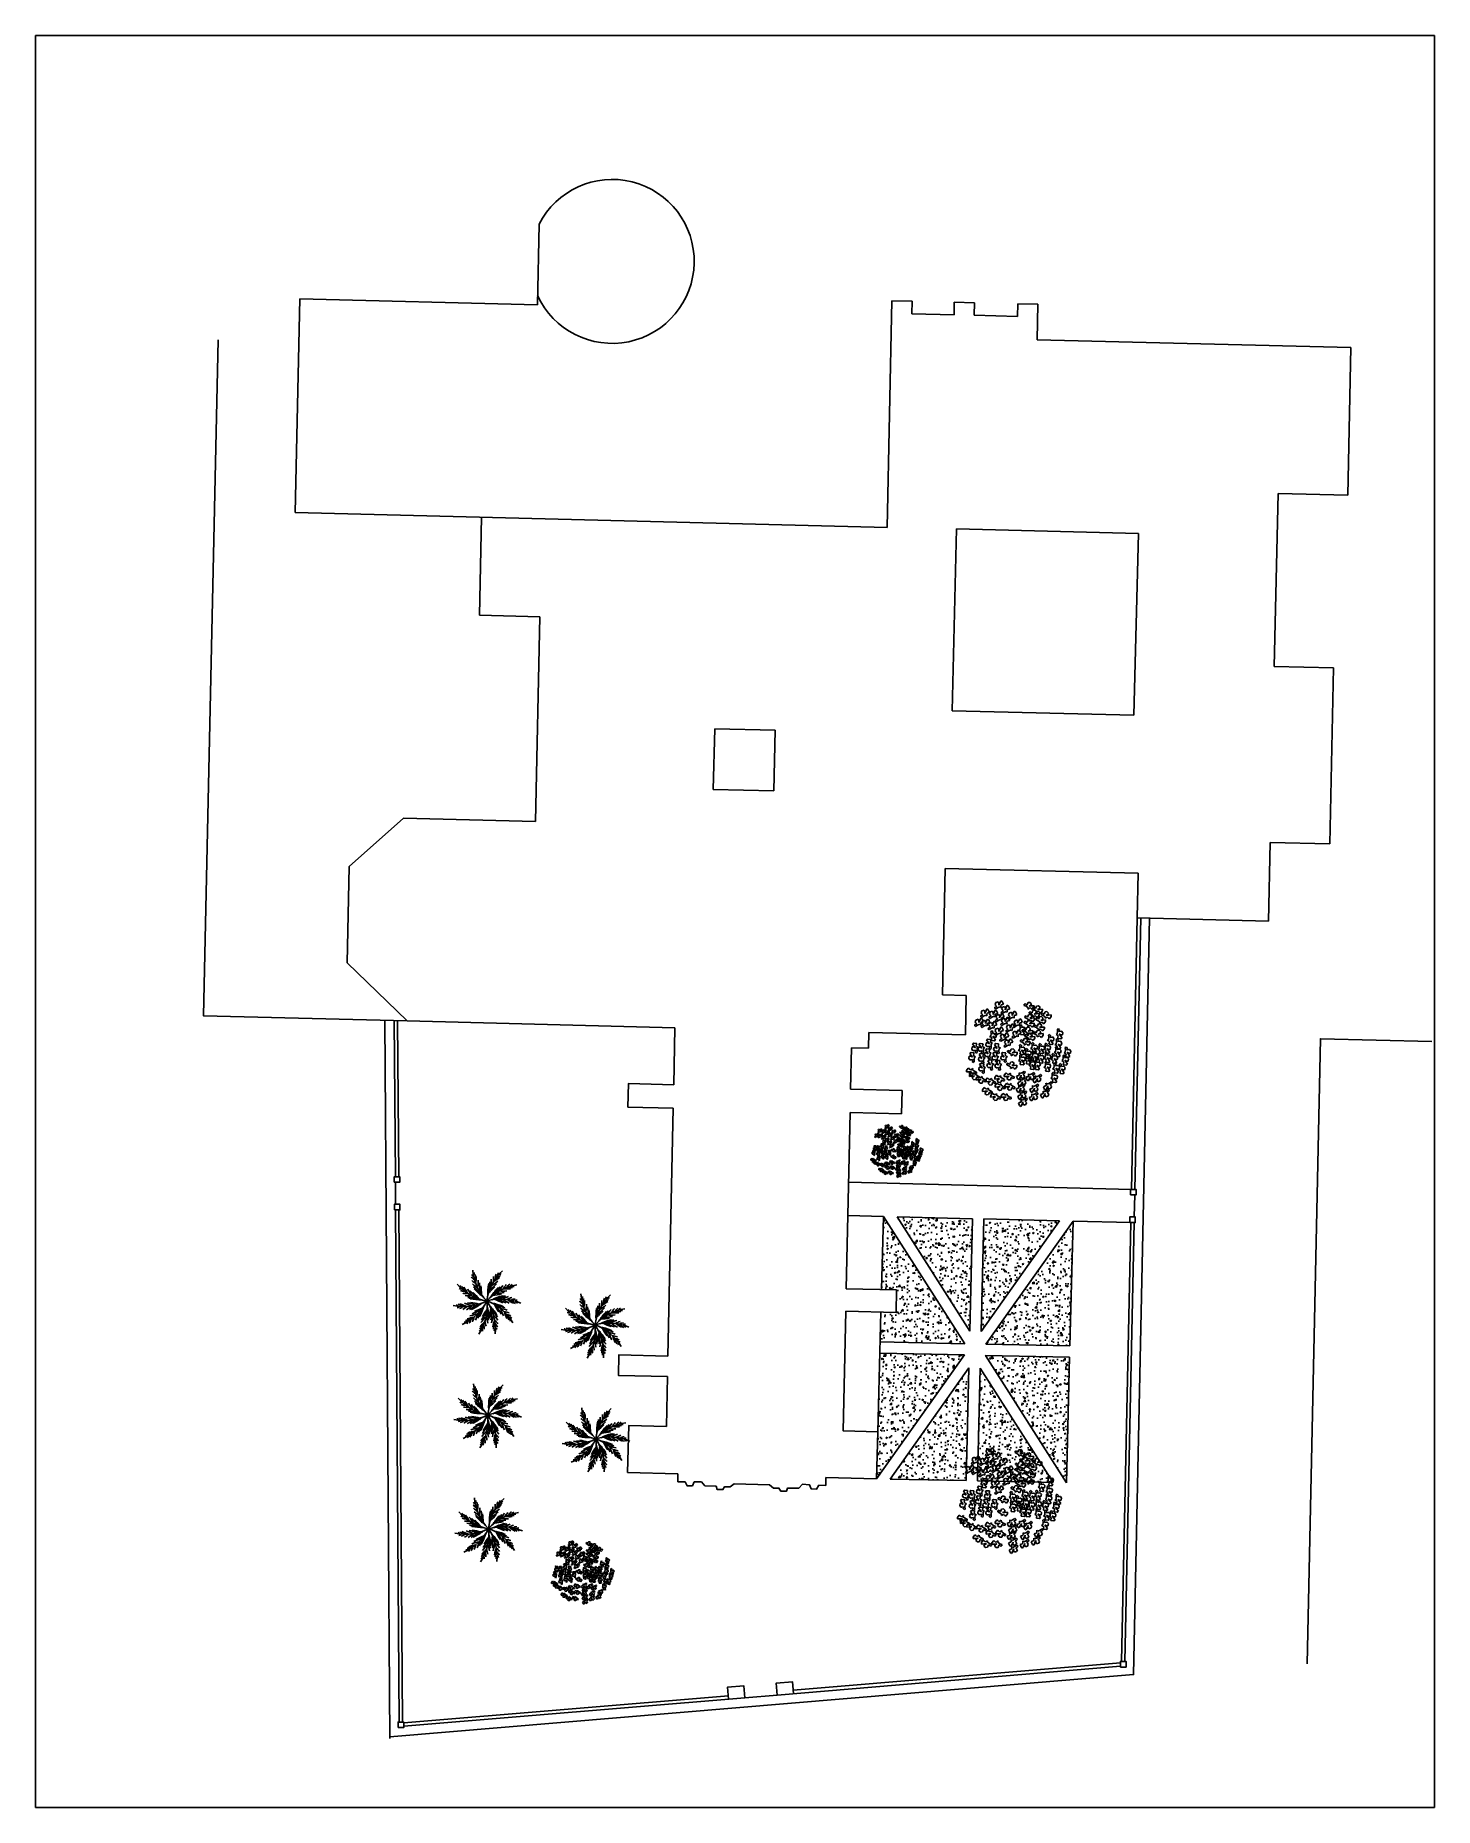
# Model space of a CAD drawing. Header units: millimetres. Extents: x -103 to 473, y 183 to 365.
# Drawn here: x 123.4 to 248.3, y 183.2 to 341.4 of the extents above; entities that cross this region are included whole.
import ezdxf

# ---------------------------------------------------------------- set-up
doc = ezdxf.new("R2010")
doc.units = ezdxf.units.MM
doc.header["$LTSCALE"] = 0.1
doc.layers.add('CON BLOQUES', color=9, linetype='Continuous')
picture_1 = doc.add_image_def('image1.jpeg', size_in_pixel=(1647, 2086))

# ---------------------------------------------------------------- blocks, each defined once
blk = doc.blocks.new('Arbol')
at = {"color": 0, "linetype": 'ByBlock'}
for p, q in [((-1.61, 1.981), (-1.661, 1.88)), ((-1.661, 1.88), (-1.585, 1.821)), ((-1.501, 1.821), (-1.612, 1.786)), ((-1.517, 2.006), (-1.61, 1.981)), ((-1.585, 1.821), (-1.501, 1.821)), ((-1.485, 1.98), (-1.517, 2.006)), ((-1.425, 1.913), (-1.485, 1.98)), ((-1.403, 1.934), (-1.425, 1.913)), ((-1.424, 1.762), (-1.356, 1.872)), ((-1.379, 2.001), (-1.403, 1.934)), ((-1.307, 2.004), (-1.379, 2.001)), ((-1.356, 1.872), (-1.285, 1.951)), ((-1.285, 1.951), (-1.307, 2.004)), ((-0.757, 1.82), (-0.76, 1.673)), ((-0.71, 1.882), (-0.757, 1.82)), ((-0.609, 1.792), (-0.71, 1.882)), ((-0.553, 1.882), (-0.565, 1.787)), ((-0.44, 1.888), (-0.553, 1.882)), ((-0.547, 2.228), (-0.55, 2.081)), ((-0.55, 2.081), (-0.492, 2.078)), ((-0.5, 2.29), (-0.547, 2.228)), ((-0.399, 2.2), (-0.5, 2.29)), ((-0.492, 2.078), (-0.423, 2.09)), ((-0.371, 1.82), (-0.44, 1.888)), ((-0.423, 2.09), (-0.386, 2.043)), ((-0.314, 2.122), (-0.399, 2.2)), ((-0.386, 2.043), (-0.358, 1.967)), ((-0.378, 1.779), (-0.371, 1.82)), ((-0.358, 1.967), (-0.326, 2.026)), ((-0.343, 2.29), (-0.355, 2.195)), ((-0.355, 2.195), (-0.314, 2.122)), ((-0.23, 2.296), (-0.343, 2.29)), ((-0.336, 2.566), (-0.339, 2.419)), ((-0.339, 2.419), (-0.282, 2.416)), ((-0.29, 2.628), (-0.336, 2.566)), ((-0.326, 2.026), (-0.196, 2.022)), ((-0.188, 2.538), (-0.29, 2.628)), ((-0.282, 2.416), (-0.212, 2.428)), ((-0.161, 2.228), (-0.23, 2.296)), ((-0.212, 2.428), (-0.175, 2.381)), ((-0.196, 2.102), (-0.168, 2.187)), ((-0.166, 2.094), (-0.196, 2.102)), ((-0.196, 2.022), (-0.093, 2)), ((-0.103, 2.46), (-0.188, 2.538)), ((-0.175, 2.381), (-0.148, 2.305)), ((-0.168, 2.187), (-0.161, 2.228)), ((-0.097, 2.106), (-0.166, 2.094)), ((-0.148, 2.305), (-0.115, 2.364)), ((-0.132, 2.628), (-0.145, 2.533)), ((-0.145, 2.533), (-0.103, 2.46)), ((-0.019, 2.634), (-0.132, 2.628)), ((-0.126, 1.961), (-0.129, 1.813)), ((-0.129, 1.813), (-0.071, 1.81)), ((-0.079, 2.022), (-0.126, 1.961)), ((-0.115, 2.364), (0.014, 2.36)), ((-0.058, 2.046), (-0.097, 2.106)), ((-0.093, 2), (-0.058, 2.046)), ((0.022, 1.933), (-0.079, 2.022)), ((-0.071, 1.81), (-0.002, 1.822)), ((0.05, 2.566), (-0.019, 2.634)), ((-0.002, 1.822), (0.035, 1.775)), ((0.014, 2.44), (0.043, 2.525)), ((0.044, 2.432), (0.014, 2.44)), ((0.014, 2.36), (0.118, 2.338)), ((0.107, 1.854), (0.022, 1.933)), ((0.043, 2.525), (0.05, 2.566)), ((0.114, 2.444), (0.044, 2.432)), ((0.078, 2.023), (0.066, 1.927)), ((0.066, 1.927), (0.107, 1.854)), ((0.191, 2.029), (0.078, 2.023)), ((0.111, 2.243), (0.108, 2.095)), ((0.108, 2.095), (0.165, 2.092)), ((0.157, 2.304), (0.111, 2.243)), ((0.153, 2.384), (0.114, 2.444)), ((0.118, 2.338), (0.153, 2.384)), ((0.258, 2.215), (0.157, 2.304)), ((0.165, 2.092), (0.235, 2.104)), ((0.26, 1.961), (0.191, 2.029)), ((0.225, 1.835), (0.253, 1.919)), ((0.255, 1.826), (0.225, 1.835)), ((0.235, 2.104), (0.271, 2.057)), ((0.253, 1.919), (0.26, 1.961)), ((0.324, 1.838), (0.255, 1.826)), ((0.344, 2.136), (0.258, 2.215)), ((0.271, 2.057), (0.299, 1.982)), ((0.299, 1.982), (0.331, 2.04)), ((0.314, 2.305), (0.302, 2.209)), ((0.302, 2.209), (0.344, 2.136)), ((0.428, 2.311), (0.314, 2.305)), ((0.363, 1.778), (0.324, 1.838)), ((0.331, 2.04), (0.461, 2.036)), ((0.42, 1.797), (0.373, 1.736)), ((0.521, 1.708), (0.42, 1.797)), ((0.496, 2.243), (0.428, 2.311)), ((0.461, 2.117), (0.489, 2.201)), ((0.491, 2.108), (0.461, 2.117)), ((0.461, 2.036), (0.565, 2.014)), ((0.479, 2.454), (0.476, 2.306)), ((0.476, 2.306), (0.533, 2.303)), ((0.525, 2.515), (0.479, 2.454)), ((0.489, 2.201), (0.496, 2.243)), ((0.561, 2.12), (0.491, 2.108)), ((0.626, 2.426), (0.525, 2.515)), ((0.533, 2.303), (0.603, 2.315)), ((0.599, 2.06), (0.561, 2.12)), ((0.565, 2.014), (0.599, 2.06)), ((0.577, 1.797), (0.565, 1.702)), ((0.69, 1.804), (0.577, 1.797)), ((0.603, 2.315), (0.639, 2.268)), ((0.712, 2.347), (0.626, 2.426)), ((0.639, 2.268), (0.667, 2.193)), ((0.649, 1.975), (0.646, 1.828)), ((0.646, 1.828), (0.704, 1.824)), ((0.696, 2.036), (0.649, 1.975)), ((0.667, 2.193), (0.699, 2.252)), ((0.682, 2.516), (0.67, 2.42)), ((0.67, 2.42), (0.712, 2.347)), ((0.796, 2.522), (0.682, 2.516)), ((0.759, 1.736), (0.69, 1.804)), ((0.797, 1.947), (0.696, 2.036)), ((0.699, 2.252), (0.829, 2.247)), ((0.704, 1.824), (0.773, 1.836)), ((0.773, 1.836), (0.81, 1.789)), ((0.864, 2.454), (0.796, 2.522)), ((0.882, 1.868), (0.797, 1.947)), ((0.829, 2.328), (0.857, 2.412)), ((0.859, 2.319), (0.829, 2.328)), ((0.829, 2.247), (0.933, 2.225)), ((0.853, 2.037), (0.841, 1.941)), ((0.841, 1.941), (0.882, 1.868)), ((0.966, 2.043), (0.853, 2.037)), ((0.857, 2.412), (0.864, 2.454)), ((0.929, 2.331), (0.859, 2.319)), ((0.967, 2.271), (0.929, 2.331)), ((0.933, 2.225), (0.967, 2.271)), ((0.939, 2.144), (0.936, 1.997)), ((0.936, 1.997), (0.993, 1.993)), ((0.985, 2.205), (0.939, 2.144)), ((1.035, 1.975), (0.966, 2.043)), ((1.087, 2.116), (0.985, 2.205)), ((0.993, 1.993), (1.063, 2.005)), ((1, 1.849), (1.028, 1.934)), ((1.03, 1.841), (1, 1.849)), ((1.028, 1.934), (1.035, 1.975)), ((1.099, 1.853), (1.03, 1.841)), ((1.063, 2.005), (1.099, 1.958)), ((1.172, 2.037), (1.087, 2.116)), ((1.099, 1.958), (1.127, 1.883)), ((1.138, 1.793), (1.099, 1.853)), ((1.127, 1.883), (1.159, 1.942)), ((1.142, 2.206), (1.13, 2.11)), ((1.13, 2.11), (1.172, 2.037)), ((1.256, 2.212), (1.142, 2.206)), ((1.159, 1.942), (1.289, 1.938)), ((1.324, 2.144), (1.256, 2.212)), ((1.289, 2.018), (1.317, 2.103)), ((1.319, 2.01), (1.289, 2.018)), ((1.289, 1.938), (1.393, 1.916)), ((1.317, 2.103), (1.324, 2.144)), ((1.389, 2.022), (1.319, 2.01)), ((1.427, 1.962), (1.389, 2.022)), ((1.393, 1.916), (1.427, 1.962)), ((-2.229, 1.026), (-2.357, 0.983)), ((-2.357, 0.983), (-2.328, 0.912)), ((-2.328, 0.912), (-2.201, 0.836)), ((-2.228, 1.22), (-2.279, 1.119)), ((-2.279, 1.119), (-2.203, 1.061)), ((-2.119, 1.06), (-2.229, 1.026)), ((-2.135, 1.246), (-2.228, 1.22)), ((-2.203, 1.061), (-2.119, 1.06)), ((-2.17, 0.884), (-2.145, 0.95)), ((-2.145, 0.95), (-2.086, 0.958)), ((-2.102, 1.219), (-2.135, 1.246)), ((-2.043, 1.152), (-2.102, 1.219)), ((-2.086, 0.958), (-2.007, 0.944)), ((-1.94, 1.462), (-2.068, 1.419)), ((-2.068, 1.419), (-2.039, 1.348)), ((-2.021, 1.174), (-2.043, 1.152)), ((-2.042, 1.002), (-1.974, 1.112)), ((-2.007, 0.944), (-2.042, 1.002)), ((-2.039, 1.348), (-1.912, 1.272)), ((-1.997, 1.24), (-2.021, 1.174)), ((-1.875, 0.899), (-2.003, 0.856)), ((-1.925, 1.244), (-1.997, 1.24)), ((-1.939, 1.657), (-1.99, 1.556)), ((-1.99, 1.556), (-1.914, 1.497)), ((-1.974, 1.112), (-1.903, 1.191)), ((-1.83, 1.497), (-1.94, 1.462)), ((-1.846, 1.682), (-1.939, 1.657)), ((-1.903, 1.191), (-1.925, 1.244)), ((-1.873, 1.093), (-1.924, 0.992)), ((-1.924, 0.992), (-1.848, 0.934)), ((-1.914, 1.497), (-1.83, 1.497)), ((-1.912, 1.272), (-1.881, 1.32)), ((-1.881, 1.32), (-1.856, 1.386)), ((-1.764, 0.933), (-1.875, 0.899)), ((-1.78, 1.119), (-1.873, 1.093)), ((-1.856, 1.386), (-1.797, 1.395)), ((-1.848, 0.934), (-1.764, 0.933)), ((-1.813, 1.656), (-1.846, 1.682)), ((-1.691, 1.322), (-1.819, 1.279)), ((-1.819, 1.279), (-1.789, 1.208)), ((-1.754, 1.589), (-1.813, 1.656)), ((-1.797, 1.395), (-1.718, 1.381)), ((-1.789, 1.208), (-1.663, 1.131)), ((-1.748, 1.092), (-1.78, 1.119)), ((-1.732, 1.611), (-1.754, 1.589)), ((-1.753, 1.438), (-1.685, 1.548)), ((-1.718, 1.381), (-1.753, 1.438)), ((-1.688, 1.025), (-1.748, 1.092)), ((-1.612, 1.786), (-1.74, 1.743)), ((-1.74, 1.743), (-1.71, 1.672)), ((-1.689, 1.516), (-1.74, 1.415)), ((-1.74, 1.415), (-1.664, 1.357)), ((-1.708, 1.677), (-1.732, 1.611)), ((-1.71, 1.672), (-1.584, 1.596)), ((-1.636, 1.68), (-1.708, 1.677)), ((-1.58, 1.356), (-1.691, 1.322)), ((-1.596, 1.542), (-1.689, 1.516)), ((-1.666, 1.047), (-1.688, 1.025)), ((-1.687, 0.875), (-1.619, 0.985)), ((-1.685, 1.548), (-1.614, 1.627)), ((-1.642, 1.113), (-1.666, 1.047)), ((-1.664, 1.357), (-1.58, 1.356)), ((-1.663, 1.131), (-1.631, 1.18)), ((-1.57, 1.117), (-1.642, 1.113)), ((-1.614, 1.627), (-1.636, 1.68)), ((-1.631, 1.18), (-1.607, 1.246)), ((-1.619, 0.985), (-1.548, 1.064)), ((-1.607, 1.246), (-1.548, 1.254)), ((-1.564, 1.515), (-1.596, 1.542)), ((-1.584, 1.596), (-1.552, 1.644)), ((-1.548, 1.064), (-1.57, 1.117)), ((-1.504, 1.448), (-1.564, 1.515)), ((-1.552, 1.644), (-1.528, 1.71)), ((-1.548, 1.254), (-1.469, 1.24)), ((-1.401, 1.209), (-1.529, 1.166)), ((-1.529, 1.166), (-1.499, 1.095)), ((-1.528, 1.71), (-1.469, 1.719)), ((-1.482, 1.47), (-1.504, 1.448)), ((-1.503, 1.298), (-1.435, 1.408)), ((-1.469, 1.24), (-1.503, 1.298)), ((-1.499, 1.095), (-1.373, 1.019)), ((-1.458, 1.536), (-1.482, 1.47)), ((-1.469, 1.719), (-1.39, 1.705)), ((-1.386, 1.54), (-1.458, 1.536)), ((-1.4, 1.403), (-1.451, 1.302)), ((-1.451, 1.302), (-1.375, 1.244)), ((-1.435, 1.408), (-1.364, 1.487)), ((-1.39, 1.705), (-1.424, 1.762)), ((-1.291, 1.243), (-1.401, 1.209)), ((-1.307, 1.429), (-1.4, 1.403)), ((-1.27, 0.969), (-1.398, 0.926)), ((-1.398, 0.926), (-1.368, 0.855)), ((-1.364, 1.487), (-1.386, 1.54)), ((-1.375, 1.244), (-1.291, 1.243)), ((-1.373, 1.019), (-1.342, 1.067)), ((-1.342, 1.067), (-1.317, 1.133)), ((-1.269, 1.164), (-1.32, 1.063)), ((-1.32, 1.063), (-1.243, 1.004)), ((-1.317, 1.133), (-1.258, 1.141)), ((-1.274, 1.402), (-1.307, 1.429)), ((-1.215, 1.335), (-1.274, 1.402)), ((-1.159, 1.004), (-1.27, 0.969)), ((-1.175, 1.189), (-1.269, 1.164)), ((-1.258, 1.141), (-1.179, 1.127)), ((-1.243, 1.004), (-1.159, 1.004)), ((-1.193, 1.357), (-1.215, 1.335)), ((-1.214, 1.185), (-1.146, 1.295)), ((-1.179, 1.127), (-1.214, 1.185)), ((-1.169, 1.423), (-1.193, 1.357)), ((-1.186, 0.894), (-1.127, 0.902)), ((-1.143, 1.163), (-1.175, 1.189)), ((-1.097, 1.427), (-1.169, 1.423)), ((-1.146, 1.295), (-1.075, 1.374)), ((-1.084, 1.096), (-1.143, 1.163)), ((-1.127, 0.902), (-1.048, 0.888)), ((-1.075, 1.374), (-1.097, 1.427)), ((-1.062, 1.118), (-1.084, 1.096)), ((-1.083, 0.945), (-1.014, 1.056)), ((-1.048, 0.888), (-1.083, 0.945)), ((-1.037, 1.184), (-1.062, 1.118)), ((-0.966, 1.188), (-1.037, 1.184)), ((-1.014, 1.056), (-0.944, 1.135)), ((-0.944, 1.135), (-0.966, 1.188)), ((-0.861, 0.933), (-0.885, 0.839)), ((-0.862, 1.355), (-0.865, 1.208)), ((-0.865, 1.208), (-0.807, 1.205)), ((-0.815, 1.417), (-0.862, 1.355)), ((-0.822, 0.947), (-0.861, 0.933)), ((-0.734, 0.965), (-0.822, 0.947)), ((-0.714, 1.327), (-0.815, 1.417)), ((-0.807, 1.205), (-0.738, 1.217)), ((-0.755, 1.113), (-0.787, 1.049)), ((-0.787, 1.049), (-0.742, 0.995)), ((-0.76, 1.673), (-0.702, 1.67)), ((-0.697, 1.106), (-0.755, 1.113)), ((-0.742, 0.995), (-0.734, 0.965)), ((-0.738, 1.217), (-0.701, 1.17)), ((-0.629, 1.249), (-0.714, 1.327)), ((-0.702, 1.67), (-0.633, 1.682)), ((-0.701, 1.17), (-0.674, 1.094)), ((-0.664, 1.005), (-0.697, 1.106)), ((-0.674, 1.094), (-0.641, 1.153)), ((-0.658, 1.417), (-0.67, 1.322)), ((-0.67, 1.322), (-0.629, 1.249)), ((-0.603, 0.891), (-0.664, 1.005)), ((-0.545, 1.423), (-0.658, 1.417)), ((-0.641, 1.153), (-0.512, 1.149)), ((-0.633, 1.682), (-0.596, 1.635)), ((-0.524, 1.714), (-0.609, 1.792)), ((-0.596, 1.635), (-0.569, 1.559)), ((-0.539, 0.924), (-0.586, 0.863)), ((-0.569, 1.559), (-0.536, 1.618)), ((-0.565, 1.787), (-0.524, 1.714)), ((-0.476, 1.355), (-0.545, 1.423)), ((-0.438, 0.835), (-0.539, 0.924)), ((-0.536, 1.618), (-0.407, 1.614)), ((-0.512, 1.149), (-0.408, 1.127)), ((-0.511, 1.229), (-0.483, 1.314)), ((-0.481, 1.221), (-0.511, 1.229)), ((-0.483, 1.314), (-0.476, 1.355)), ((-0.412, 1.233), (-0.481, 1.221)), ((-0.415, 1.271), (-0.418, 1.123)), ((-0.418, 1.123), (-0.361, 1.12)), ((-0.369, 1.332), (-0.415, 1.271)), ((-0.373, 1.173), (-0.412, 1.233)), ((-0.408, 1.127), (-0.373, 1.173)), ((-0.407, 1.614), (-0.303, 1.592)), ((-0.406, 1.694), (-0.378, 1.779)), ((-0.376, 1.686), (-0.406, 1.694)), ((-0.382, 0.924), (-0.394, 0.829)), ((-0.269, 0.931), (-0.382, 0.924)), ((-0.307, 1.698), (-0.376, 1.686)), ((-0.267, 1.243), (-0.369, 1.332)), ((-0.361, 1.12), (-0.291, 1.132)), ((-0.31, 1.679), (-0.313, 1.532)), ((-0.313, 1.532), (-0.255, 1.529)), ((-0.263, 1.741), (-0.31, 1.679)), ((-0.268, 1.638), (-0.307, 1.698)), ((-0.303, 1.592), (-0.268, 1.638)), ((-0.291, 1.132), (-0.254, 1.085)), ((-0.2, 0.863), (-0.269, 0.931)), ((-0.182, 1.164), (-0.267, 1.243)), ((-0.162, 1.651), (-0.263, 1.741)), ((-0.255, 1.529), (-0.186, 1.541)), ((-0.254, 1.085), (-0.227, 1.01)), ((-0.227, 1.01), (-0.195, 1.069)), ((-0.211, 1.333), (-0.224, 1.237)), ((-0.224, 1.237), (-0.182, 1.164)), ((-0.098, 1.339), (-0.211, 1.333)), ((-0.195, 1.069), (-0.065, 1.064)), ((-0.186, 1.541), (-0.149, 1.494)), ((-0.077, 1.573), (-0.162, 1.651)), ((-0.149, 1.494), (-0.122, 1.418)), ((-0.122, 1.418), (-0.089, 1.477)), ((-0.106, 1.741), (-0.118, 1.646)), ((-0.118, 1.646), (-0.077, 1.573)), ((0.007, 1.747), (-0.106, 1.741)), ((-0.029, 1.271), (-0.098, 1.339)), ((-0.089, 1.477), (0.04, 1.473)), ((-0.065, 1.145), (-0.036, 1.229)), ((-0.035, 1.136), (-0.065, 1.145)), ((-0.065, 1.064), (0.039, 1.043)), ((-0.036, 1.229), (-0.029, 1.271)), ((0.035, 1.148), (-0.035, 1.136)), ((0.076, 1.679), (0.007, 1.747)), ((0.035, 1.775), (0.062, 1.7)), ((0.074, 1.088), (0.035, 1.148)), ((0.039, 1.043), (0.074, 1.088)), ((0.04, 1.473), (0.144, 1.451)), ((0.041, 1.553), (0.069, 1.638)), ((0.071, 1.545), (0.041, 1.553)), ((0.045, 0.961), (0.042, 0.814)), ((0.091, 1.022), (0.045, 0.961)), ((0.062, 1.7), (0.095, 1.759)), ((0.069, 1.638), (0.076, 1.679)), ((0.14, 1.557), (0.071, 1.545)), ((0.193, 0.933), (0.091, 1.022)), ((0.095, 1.759), (0.224, 1.754)), ((0.179, 1.497), (0.14, 1.557)), ((0.144, 1.451), (0.179, 1.497)), ((0.176, 1.341), (0.173, 1.194)), ((0.173, 1.194), (0.231, 1.191)), ((0.223, 1.403), (0.176, 1.341)), ((0.278, 0.854), (0.193, 0.933)), ((0.324, 1.313), (0.223, 1.403)), ((0.224, 1.754), (0.328, 1.733)), ((0.231, 1.191), (0.3, 1.203)), ((0.249, 1.023), (0.236, 0.928)), ((0.236, 0.928), (0.278, 0.854)), ((0.362, 1.029), (0.249, 1.023)), ((0.3, 1.203), (0.337, 1.156)), ((0.409, 1.235), (0.324, 1.313)), ((0.328, 1.733), (0.363, 1.778)), ((0.337, 1.156), (0.365, 1.08)), ((0.431, 0.961), (0.362, 1.029)), ((0.365, 1.08), (0.397, 1.139)), ((0.38, 1.403), (0.368, 1.308)), ((0.368, 1.308), (0.409, 1.235)), ((0.373, 1.736), (0.37, 1.588)), ((0.37, 1.588), (0.428, 1.585)), ((0.493, 1.409), (0.38, 1.403)), ((0.395, 0.835), (0.424, 0.92)), ((0.397, 1.139), (0.527, 1.135)), ((0.424, 0.92), (0.431, 0.961)), ((0.428, 1.585), (0.497, 1.597)), ((0.562, 1.341), (0.493, 1.409)), ((0.497, 1.597), (0.534, 1.55)), ((0.606, 1.629), (0.521, 1.708)), ((0.527, 1.215), (0.555, 1.3)), ((0.557, 1.207), (0.527, 1.215)), ((0.527, 1.135), (0.63, 1.113)), ((0.534, 1.55), (0.562, 1.475)), ((0.555, 1.3), (0.562, 1.341)), ((0.626, 1.219), (0.557, 1.207)), ((0.562, 1.475), (0.594, 1.533)), ((0.565, 1.702), (0.606, 1.629)), ((0.611, 1.214), (0.587, 1.12)), ((0.587, 1.12), (0.648, 1.026)), ((0.594, 1.533), (0.724, 1.529)), ((0.65, 1.229), (0.611, 1.214)), ((0.665, 1.159), (0.626, 1.219)), ((0.63, 1.113), (0.665, 1.159)), ((0.648, 1.026), (0.737, 1.063)), ((0.738, 1.247), (0.65, 1.229)), ((0.718, 1.395), (0.685, 1.331)), ((0.685, 1.331), (0.73, 1.277)), ((0.775, 1.387), (0.718, 1.395)), ((0.724, 1.609), (0.752, 1.694)), ((0.754, 1.601), (0.724, 1.609)), ((0.724, 1.529), (0.827, 1.507)), ((0.754, 1.022), (0.728, 0.89)), ((0.73, 1.277), (0.738, 1.247)), ((0.737, 1.063), (0.78, 1.135)), ((0.752, 1.694), (0.759, 1.736)), ((0.823, 1.613), (0.754, 1.601)), ((0.78, 1.135), (0.754, 1.022)), ((0.808, 1.287), (0.775, 1.387)), ((0.804, 0.88), (0.933, 0.951)), ((0.869, 1.172), (0.808, 1.287)), ((0.81, 1.789), (0.838, 1.714)), ((0.862, 1.553), (0.823, 1.613)), ((0.827, 1.507), (0.862, 1.553)), ((0.838, 1.714), (0.87, 1.773)), ((0.862, 1.057), (0.884, 1.112)), ((0.907, 1.003), (0.862, 1.057)), ((0.936, 1.173), (0.869, 1.172)), ((0.87, 1.773), (1, 1.769)), ((0.884, 1.112), (0.936, 1.173)), ((0.933, 0.951), (0.907, 1.003)), ((1.067, 1.091), (0.938, 1.02)), ((0.938, 1.02), (0.964, 0.969)), ((0.964, 0.969), (1.009, 0.915)), ((1.009, 0.915), (0.987, 0.86)), ((1, 1.769), (1.103, 1.747)), ((1.143, 1.082), (1.067, 1.091)), ((1.091, 0.836), (1.117, 0.949)), ((1.134, 0.909), (1.091, 0.836)), ((1.103, 1.747), (1.138, 1.793)), ((1.117, 0.949), (1.143, 1.082)), ((1.222, 0.946), (1.134, 0.909)), ((1.284, 0.851), (1.222, 0.946)), ((1.514, 1.035), (1.385, 0.964)), ((1.385, 0.964), (1.411, 0.913)), ((1.411, 0.913), (1.456, 0.858)), ((1.59, 1.026), (1.514, 1.035)), ((1.564, 0.893), (1.59, 1.026)), ((1.723, 0.944), (1.671, 0.882)), ((1.803, 1.176), (1.674, 1.105)), ((1.674, 1.105), (1.7, 1.053)), ((1.7, 1.053), (1.745, 0.999)), ((1.745, 0.999), (1.723, 0.944)), ((1.879, 1.166), (1.803, 1.176)), ((1.827, 0.921), (1.853, 1.034)), ((1.87, 0.993), (1.827, 0.921)), ((1.853, 1.034), (1.879, 1.166)), ((1.958, 1.03), (1.87, 0.993)), ((2.02, 0.935), (1.958, 1.03)), ((1.996, 0.842), (2.02, 0.935)), ((-2.53, 0.017), (-2.555, -0.076)), ((-2.491, 0.032), (-2.53, 0.017)), ((-2.403, 0.05), (-2.491, 0.032)), ((-2.424, 0.198), (-2.456, 0.134)), ((-2.456, 0.134), (-2.411, 0.08)), ((-2.367, 0.191), (-2.424, 0.198)), ((-2.411, 0.08), (-2.403, 0.05)), ((-2.334, 0.09), (-2.367, 0.191)), ((-2.273, -0.025), (-2.334, 0.09)), ((-2.201, 0.836), (-2.17, 0.884)), ((-2.003, 0.856), (-1.973, 0.785)), ((-1.973, 0.785), (-1.847, 0.709)), ((-1.898, 0.099), (-1.931, 0.035)), ((-1.931, 0.035), (-1.885, -0.019)), ((-1.841, 0.092), (-1.898, 0.099)), ((-1.847, 0.709), (-1.815, 0.757)), ((-1.808, -0.009), (-1.841, 0.092)), ((-1.815, 0.757), (-1.791, 0.823)), ((-1.677, 0.589), (-1.805, 0.546)), ((-1.805, 0.546), (-1.776, 0.475)), ((-1.791, 0.823), (-1.732, 0.831)), ((-1.776, 0.475), (-1.649, 0.399)), ((-1.732, 0.831), (-1.653, 0.817)), ((-1.676, 0.784), (-1.727, 0.683)), ((-1.727, 0.683), (-1.651, 0.624)), ((-1.653, 0.817), (-1.687, 0.875)), ((-1.567, 0.624), (-1.677, 0.589)), ((-1.583, 0.809), (-1.676, 0.784)), ((-1.651, 0.624), (-1.567, 0.624)), ((-1.649, 0.399), (-1.618, 0.447)), ((-1.493, 0.308), (-1.621, 0.265)), ((-1.621, 0.265), (-1.592, 0.194)), ((-1.618, 0.447), (-1.593, 0.513)), ((-1.593, 0.513), (-1.534, 0.522)), ((-1.592, 0.194), (-1.465, 0.117)), ((-1.55, 0.783), (-1.583, 0.809)), ((-1.491, 0.716), (-1.55, 0.783)), ((-1.492, 0.502), (-1.543, 0.401)), ((-1.543, 0.401), (-1.467, 0.343)), ((-1.534, 0.522), (-1.455, 0.508)), ((-1.383, 0.342), (-1.493, 0.308)), ((-1.399, 0.528), (-1.492, 0.502)), ((-1.469, 0.738), (-1.491, 0.716)), ((-1.49, 0.565), (-1.422, 0.675)), ((-1.455, 0.508), (-1.49, 0.565)), ((-1.445, 0.804), (-1.469, 0.738)), ((-1.467, 0.343), (-1.383, 0.342)), ((-1.465, 0.117), (-1.434, 0.166)), ((-1.373, 0.807), (-1.445, 0.804)), ((-1.434, 0.166), (-1.409, 0.232)), ((-1.422, 0.675), (-1.351, 0.754)), ((-1.409, 0.232), (-1.35, 0.24)), ((-1.366, 0.501), (-1.399, 0.528)), ((-1.351, 0.754), (-1.373, 0.807)), ((-1.368, 0.855), (-1.242, 0.779)), ((-1.307, 0.434), (-1.366, 0.501)), ((-1.35, 0.24), (-1.271, 0.226)), ((-1.285, 0.456), (-1.307, 0.434)), ((-1.306, 0.284), (-1.238, 0.394)), ((-1.271, 0.226), (-1.306, 0.284)), ((-1.261, 0.522), (-1.285, 0.456)), ((-1.189, 0.526), (-1.261, 0.522)), ((-1.242, 0.779), (-1.21, 0.827)), ((-1.238, 0.394), (-1.167, 0.473)), ((-1.21, 0.827), (-1.186, 0.894)), ((-1.073, 0.646), (-1.201, 0.602)), ((-1.201, 0.602), (-1.171, 0.532)), ((-1.167, 0.473), (-1.189, 0.526)), ((-1.047, 0.336), (-1.175, 0.293)), ((-1.175, 0.293), (-1.145, 0.222)), ((-1.171, 0.532), (-1.045, 0.455)), ((-1.145, 0.222), (-1.019, 0.146)), ((-1.071, 0.84), (-1.123, 0.739)), ((-1.123, 0.739), (-1.046, 0.681)), ((-1.045, 0.53), (-1.096, 0.429)), ((-1.096, 0.429), (-1.02, 0.371)), ((-0.962, 0.68), (-1.073, 0.646)), ((-0.978, 0.866), (-1.071, 0.84)), ((-0.936, 0.37), (-1.047, 0.336)), ((-1.046, 0.681), (-0.962, 0.68)), ((-0.952, 0.556), (-1.045, 0.53)), ((-1.045, 0.455), (-1.013, 0.504)), ((-1.02, 0.371), (-0.936, 0.37)), ((-1.019, 0.146), (-0.987, 0.194)), ((-1.013, 0.504), (-0.989, 0.57)), ((-0.965, 0.043), (-0.997, -0.021)), ((-0.989, 0.57), (-0.93, 0.578)), ((-0.987, 0.194), (-0.963, 0.26)), ((-0.946, 0.839), (-0.978, 0.866)), ((-0.908, 0.036), (-0.965, 0.043)), ((-0.963, 0.26), (-0.904, 0.268)), ((-0.92, 0.529), (-0.952, 0.556)), ((-0.887, 0.772), (-0.946, 0.839)), ((-0.93, 0.578), (-0.851, 0.564)), ((-0.86, 0.462), (-0.92, 0.529)), ((-0.875, -0.065), (-0.908, 0.036)), ((-0.904, 0.268), (-0.825, 0.254)), ((-0.864, 0.794), (-0.887, 0.772)), ((-0.886, 0.622), (-0.817, 0.732)), ((-0.851, 0.564), (-0.886, 0.622)), ((-0.885, 0.839), (-0.824, 0.744)), ((-0.84, 0.86), (-0.864, 0.794)), ((-0.838, 0.484), (-0.86, 0.462)), ((-0.859, 0.312), (-0.791, 0.422)), ((-0.825, 0.254), (-0.859, 0.312)), ((-0.731, 0.181), (-0.859, 0.138)), ((-0.859, 0.138), (-0.829, 0.067)), ((-0.769, 0.864), (-0.84, 0.86)), ((-0.814, 0.55), (-0.838, 0.484)), ((-0.829, 0.067), (-0.703, -0.01)), ((-0.824, 0.744), (-0.735, 0.781)), ((-0.817, 0.732), (-0.746, 0.811)), ((-0.742, 0.554), (-0.814, 0.55)), ((-0.791, 0.422), (-0.72, 0.501)), ((-0.73, 0.375), (-0.781, 0.274)), ((-0.781, 0.274), (-0.704, 0.216)), ((-0.746, 0.811), (-0.769, 0.864)), ((-0.718, 0.741), (-0.744, 0.608)), ((-0.744, 0.608), (-0.668, 0.599)), ((-0.72, 0.501), (-0.742, 0.554)), ((-0.735, 0.781), (-0.692, 0.854)), ((-0.62, 0.215), (-0.731, 0.181)), ((-0.636, 0.401), (-0.73, 0.375)), ((-0.692, 0.854), (-0.718, 0.741)), ((-0.704, 0.216), (-0.62, 0.215)), ((-0.703, -0.01), (-0.671, 0.039)), ((-0.671, 0.039), (-0.647, 0.105)), ((-0.668, 0.599), (-0.539, 0.67)), ((-0.647, 0.105), (-0.588, 0.113)), ((-0.604, 0.374), (-0.636, 0.401)), ((-0.61, 0.775), (-0.588, 0.83)), ((-0.565, 0.721), (-0.61, 0.775)), ((-0.545, 0.307), (-0.604, 0.374)), ((-0.536, 0.892), (-0.603, 0.891)), ((-0.586, 0.863), (-0.589, 0.715)), ((-0.589, 0.715), (-0.531, 0.712)), ((-0.588, 0.83), (-0.536, 0.892)), ((-0.588, 0.113), (-0.509, 0.099)), ((-0.539, 0.67), (-0.565, 0.721)), ((-0.523, 0.329), (-0.545, 0.307)), ((-0.544, 0.157), (-0.475, 0.267)), ((-0.509, 0.099), (-0.544, 0.157)), ((-0.531, 0.712), (-0.462, 0.724)), ((-0.498, 0.395), (-0.523, 0.329)), ((-0.427, 0.399), (-0.498, 0.395)), ((-0.453, 0.017), (-0.478, -0.076)), ((-0.475, 0.267), (-0.405, 0.346)), ((-0.462, 0.724), (-0.425, 0.677)), ((-0.414, 0.032), (-0.453, 0.017)), ((-0.353, 0.756), (-0.438, 0.835)), ((-0.405, 0.346), (-0.427, 0.399)), ((-0.425, 0.677), (-0.398, 0.602)), ((-0.327, 0.05), (-0.414, 0.032)), ((-0.398, 0.602), (-0.365, 0.66)), ((-0.394, 0.829), (-0.353, 0.756)), ((-0.347, 0.198), (-0.379, 0.134)), ((-0.379, 0.134), (-0.334, 0.08)), ((-0.365, 0.66), (-0.236, 0.656)), ((-0.29, 0.191), (-0.347, 0.198)), ((-0.334, 0.08), (-0.327, 0.05)), ((-0.257, 0.09), (-0.29, 0.191)), ((-0.196, -0.025), (-0.257, 0.09)), ((-0.236, 0.656), (-0.132, 0.634)), ((-0.235, 0.736), (-0.207, 0.821)), ((-0.205, 0.728), (-0.235, 0.736)), ((-0.207, 0.821), (-0.2, 0.863)), ((-0.136, 0.74), (-0.205, 0.728)), ((-0.097, 0.68), (-0.136, 0.74)), ((-0.132, 0.634), (-0.097, 0.68)), ((-0.034, 0.609), (-0.037, 0.462)), ((-0.037, 0.462), (0.021, 0.459)), ((0.013, 0.67), (-0.034, 0.609)), ((0.114, 0.581), (0.013, 0.67)), ((0.021, 0.459), (0.09, 0.471)), ((0.085, 0.136), (0.034, 0.035)), ((0.034, 0.035), (0.11, -0.023)), ((0.042, 0.814), (0.099, 0.81)), ((0.178, 0.162), (0.085, 0.136)), ((0.09, 0.471), (0.127, 0.424)), ((0.099, 0.81), (0.169, 0.822)), ((0.199, 0.503), (0.114, 0.581)), ((0.127, 0.424), (0.154, 0.348)), ((0.154, 0.348), (0.187, 0.407)), ((0.17, 0.671), (0.158, 0.576)), ((0.158, 0.576), (0.199, 0.503)), ((0.169, 0.822), (0.206, 0.776)), ((0.283, 0.677), (0.17, 0.671)), ((0.211, 0.135), (0.178, 0.162)), ((0.187, 0.407), (0.316, 0.403)), ((0.206, 0.776), (0.233, 0.7)), ((0.27, 0.068), (0.211, 0.135)), ((0.233, 0.7), (0.266, 0.759)), ((0.266, 0.759), (0.395, 0.755)), ((0.292, 0.09), (0.27, 0.068)), ((0.271, -0.082), (0.339, 0.028)), ((0.352, 0.609), (0.283, 0.677)), ((0.316, 0.156), (0.292, 0.09)), ((0.316, 0.403), (0.42, 0.381)), ((0.388, 0.16), (0.316, 0.156)), ((0.317, 0.483), (0.345, 0.568)), ((0.347, 0.475), (0.317, 0.483)), ((0.339, 0.028), (0.41, 0.107)), ((0.345, 0.568), (0.352, 0.609)), ((0.416, 0.487), (0.347, 0.475)), ((0.41, 0.107), (0.388, 0.16)), ((0.425, 0.827), (0.395, 0.835)), ((0.395, 0.755), (0.499, 0.733)), ((0.455, 0.427), (0.416, 0.487)), ((0.42, 0.381), (0.455, 0.427)), ((0.495, 0.839), (0.425, 0.827)), ((0.534, 0.779), (0.495, 0.839)), ((0.499, 0.733), (0.534, 0.779)), ((0.633, 0.176), (0.504, 0.105)), ((0.504, 0.105), (0.53, 0.054)), ((0.53, 0.054), (0.575, -0.001)), ((0.709, 0.167), (0.633, 0.176)), ((0.657, -0.079), (0.683, 0.034)), ((0.711, 0.493), (0.659, 0.432)), ((0.659, 0.432), (0.726, 0.433)), ((0.791, 0.725), (0.662, 0.654)), ((0.662, 0.654), (0.688, 0.603)), ((0.683, 0.034), (0.709, 0.167)), ((0.688, 0.603), (0.733, 0.549)), ((0.789, 0.031), (0.7, -0.006)), ((0.733, 0.549), (0.711, 0.493)), ((0.726, 0.433), (0.787, 0.319)), ((0.728, 0.89), (0.804, 0.88)), ((0.787, 0.319), (0.82, 0.218)), ((0.85, -0.064), (0.789, 0.031)), ((0.867, 0.716), (0.791, 0.725)), ((0.815, 0.47), (0.841, 0.583)), ((0.858, 0.543), (0.815, 0.47)), ((0.82, 0.218), (0.877, 0.211)), ((0.841, 0.583), (0.867, 0.716)), ((0.857, 0.359), (0.945, 0.377)), ((0.865, 0.329), (0.857, 0.359)), ((0.946, 0.58), (0.858, 0.543)), ((0.91, 0.274), (0.865, 0.329)), ((0.877, 0.211), (0.91, 0.274)), ((0.96, 0.113), (0.909, 0.052)), ((0.909, 0.052), (0.976, 0.053)), ((1.041, 0.345), (0.911, 0.274)), ((0.911, 0.274), (0.937, 0.223)), ((0.987, 0.86), (0.935, 0.798)), ((0.935, 0.798), (1.002, 0.799)), ((0.937, 0.223), (0.983, 0.168)), ((0.945, 0.377), (0.984, 0.391)), ((1.008, 0.485), (0.946, 0.58)), ((0.983, 0.168), (0.96, 0.113)), ((0.976, 0.053), (1.037, -0.061)), ((0.984, 0.391), (1.008, 0.485)), ((1.002, 0.799), (1.063, 0.685)), ((1.117, 0.336), (1.041, 0.345)), ((1.063, 0.685), (1.096, 0.584)), ((1.065, 0.09), (1.09, 0.203)), ((1.107, 0.163), (1.065, 0.09)), ((1.09, 0.203), (1.117, 0.336)), ((1.096, 0.584), (1.153, 0.577)), ((1.196, 0.2), (1.107, 0.163)), ((1.133, 0.725), (1.221, 0.743)), ((1.141, 0.695), (1.133, 0.725)), ((1.186, 0.641), (1.141, 0.695)), ((1.153, 0.577), (1.186, 0.641)), ((1.236, 0.423), (1.185, 0.361)), ((1.185, 0.361), (1.252, 0.363)), ((1.317, 0.655), (1.187, 0.584)), ((1.187, 0.584), (1.213, 0.532)), ((1.194, -0.003), (1.234, 0.011)), ((1.258, 0.105), (1.196, 0.2)), ((1.213, 0.532), (1.259, 0.478)), ((1.221, 0.743), (1.26, 0.757)), ((1.234, 0.011), (1.258, 0.105)), ((1.259, 0.478), (1.236, 0.423)), ((1.252, 0.363), (1.313, 0.248)), ((1.26, 0.757), (1.284, 0.851)), ((1.422, 0.091), (1.293, 0.02)), ((1.293, 0.02), (1.319, -0.031)), ((1.313, 0.248), (1.346, 0.147)), ((1.393, 0.645), (1.317, 0.655)), ((1.341, 0.4), (1.366, 0.513)), ((1.383, 0.472), (1.341, 0.4)), ((1.346, 0.147), (1.403, 0.14)), ((1.366, 0.513), (1.393, 0.645)), ((1.434, 0.803), (1.382, 0.742)), ((1.382, 0.742), (1.449, 0.743)), ((1.472, 0.509), (1.383, 0.472)), ((1.383, 0.288), (1.47, 0.306)), ((1.391, 0.258), (1.383, 0.288)), ((1.436, 0.204), (1.391, 0.258)), ((1.403, 0.14), (1.436, 0.204)), ((1.498, 0.082), (1.422, 0.091)), ((1.456, 0.858), (1.434, 0.803)), ((1.449, 0.743), (1.51, 0.629)), ((1.47, 0.306), (1.51, 0.321)), ((1.534, 0.414), (1.472, 0.509)), ((1.472, -0.051), (1.498, 0.082)), ((1.51, 0.629), (1.543, 0.528)), ((1.51, 0.321), (1.534, 0.414)), ((1.538, 0.78), (1.564, 0.893)), ((1.581, 0.853), (1.538, 0.78)), ((1.543, 0.528), (1.6, 0.521)), ((1.618, 0.324), (1.566, 0.263)), ((1.566, 0.263), (1.633, 0.264)), ((1.698, 0.556), (1.569, 0.485)), ((1.569, 0.485), (1.595, 0.434)), ((1.58, 0.669), (1.668, 0.687)), ((1.588, 0.639), (1.58, 0.669)), ((1.669, 0.89), (1.581, 0.853)), ((1.633, 0.584), (1.588, 0.639)), ((1.595, 0.434), (1.64, 0.379)), ((1.6, 0.521), (1.633, 0.584)), ((1.64, 0.379), (1.618, 0.324)), ((1.633, 0.264), (1.694, 0.15)), ((1.668, 0.687), (1.707, 0.701)), ((1.731, 0.795), (1.669, 0.89)), ((1.671, 0.882), (1.738, 0.884)), ((1.694, 0.15), (1.727, 0.049)), ((1.774, 0.547), (1.698, 0.556)), ((1.707, 0.701), (1.731, 0.795)), ((1.722, 0.301), (1.748, 0.414)), ((1.765, 0.374), (1.722, 0.301)), ((1.727, 0.049), (1.784, 0.042)), ((1.738, 0.884), (1.799, 0.769)), ((1.869, 0.091), (1.739, 0.02)), ((1.739, 0.02), (1.766, -0.031)), ((1.748, 0.414), (1.774, 0.547)), ((1.764, 0.19), (1.852, 0.208)), ((1.772, 0.16), (1.764, 0.19)), ((1.853, 0.411), (1.765, 0.374)), ((1.817, 0.105), (1.772, 0.16)), ((1.784, 0.042), (1.817, 0.105)), ((1.799, 0.769), (1.832, 0.668)), ((1.832, 0.668), (1.889, 0.661)), ((1.852, 0.208), (1.891, 0.222)), ((1.915, 0.316), (1.853, 0.411)), ((1.869, 0.809), (1.957, 0.827)), ((1.877, 0.779), (1.869, 0.809)), ((1.945, 0.082), (1.869, 0.091)), ((1.922, 0.725), (1.877, 0.779)), ((1.889, 0.661), (1.922, 0.725)), ((1.891, 0.222), (1.915, 0.316)), ((1.918, -0.051), (1.945, 0.082)), ((1.957, 0.827), (1.996, 0.842)), ((2.038, 0.564), (1.986, 0.502)), ((1.986, 0.502), (2.054, 0.504)), ((2.118, 0.796), (1.989, 0.725)), ((1.989, 0.725), (2.015, 0.673)), ((2.015, 0.673), (2.06, 0.619)), ((2.06, 0.619), (2.038, 0.564)), ((2.054, 0.504), (2.115, 0.389)), ((2.115, 0.389), (2.148, 0.288)), ((2.195, 0.786), (2.118, 0.796)), ((2.143, 0.541), (2.168, 0.654)), ((2.185, 0.613), (2.143, 0.541)), ((2.148, 0.288), (2.205, 0.281)), ((2.168, 0.654), (2.195, 0.786)), ((2.184, 0.429), (2.272, 0.447)), ((2.192, 0.399), (2.184, 0.429)), ((2.274, 0.65), (2.185, 0.613)), ((2.237, 0.345), (2.192, 0.399)), ((2.205, 0.281), (2.237, 0.345)), ((2.272, 0.447), (2.311, 0.462)), ((2.336, 0.555), (2.274, 0.65)), ((2.311, 0.462), (2.336, 0.555)), ((2.433, -0.001), (2.353, 0.013)), ((2.353, 0.013), (2.388, -0.044)), ((2.492, 0.008), (2.433, -0.001)), ((2.516, 0.074), (2.492, 0.008)), ((2.547, 0.122), (2.516, 0.074)), ((2.674, 0.046), (2.547, 0.122)), ((2.703, -0.025), (2.674, 0.046)), ((-2.555, -0.076), (-2.493, -0.171)), ((-2.493, -0.171), (-2.404, -0.134)), ((-2.437, -0.816), (-2.469, -0.88)), ((-2.469, -0.88), (-2.424, -0.934)), ((-2.38, -0.823), (-2.437, -0.816)), ((-2.387, -0.175), (-2.414, -0.307)), ((-2.414, -0.307), (-2.337, -0.317)), ((-2.404, -0.134), (-2.362, -0.062)), ((-2.362, -0.062), (-2.387, -0.175)), ((-2.347, -0.924), (-2.38, -0.823)), ((-2.337, -0.317), (-2.208, -0.246)), ((-2.28, -0.433), (-2.305, -0.527)), ((-2.305, -0.527), (-2.243, -0.622)), ((-2.241, -0.419), (-2.28, -0.433)), ((-2.279, -0.14), (-2.257, -0.085)), ((-2.234, -0.194), (-2.279, -0.14)), ((-2.205, -0.023), (-2.273, -0.025)), ((-2.257, -0.085), (-2.205, -0.023)), ((-2.243, -0.622), (-2.154, -0.585)), ((-2.154, -0.401), (-2.241, -0.419)), ((-2.208, -0.246), (-2.234, -0.194)), ((-2.174, -0.253), (-2.207, -0.317)), ((-2.207, -0.317), (-2.161, -0.371)), ((-2.117, -0.26), (-2.174, -0.253)), ((-2.137, -0.625), (-2.164, -0.758)), ((-2.164, -0.758), (-2.088, -0.767)), ((-2.161, -0.371), (-2.154, -0.401)), ((-2.154, -0.585), (-2.112, -0.512)), ((-2.112, -0.512), (-2.137, -0.625)), ((-2.096, -0.786), (-2.121, -0.879)), ((-2.121, -0.879), (-2.059, -0.974)), ((-2.084, -0.361), (-2.117, -0.26)), ((-2.057, -0.771), (-2.096, -0.786)), ((-2.088, -0.767), (-1.958, -0.696)), ((-2.023, -0.475), (-2.084, -0.361)), ((-1.97, -0.753), (-2.057, -0.771)), ((-2.03, -0.591), (-2.007, -0.535)), ((-1.984, -0.645), (-2.03, -0.591)), ((-2.004, -0.081), (-2.029, -0.175)), ((-2.029, -0.175), (-1.967, -0.27)), ((-1.956, -0.474), (-2.023, -0.475)), ((-1.99, -0.605), (-2.023, -0.669)), ((-2.023, -0.669), (-1.977, -0.723)), ((-2.007, -0.535), (-1.956, -0.474)), ((-1.965, -0.067), (-2.004, -0.081)), ((-1.933, -0.612), (-1.99, -0.605)), ((-1.958, -0.696), (-1.984, -0.645)), ((-1.977, -0.723), (-1.97, -0.753)), ((-1.97, -0.937), (-1.928, -0.865)), ((-1.967, -0.27), (-1.878, -0.233)), ((-1.878, -0.049), (-1.965, -0.067)), ((-1.928, -0.865), (-1.953, -0.978)), ((-1.9, -0.713), (-1.933, -0.612)), ((-1.839, -0.827), (-1.9, -0.713)), ((-1.861, -0.273), (-1.888, -0.406)), ((-1.888, -0.406), (-1.812, -0.415)), ((-1.885, -0.019), (-1.878, -0.049)), ((-1.878, -0.233), (-1.836, -0.16)), ((-1.836, -0.16), (-1.861, -0.273)), ((-1.846, -0.943), (-1.823, -0.888)), ((-1.772, -0.826), (-1.839, -0.827)), ((-1.823, -0.888), (-1.772, -0.826)), ((-1.812, -0.415), (-1.682, -0.344)), ((-1.747, -0.123), (-1.808, -0.009)), ((-1.754, -0.239), (-1.731, -0.183)), ((-1.708, -0.293), (-1.754, -0.239)), ((-1.68, -0.122), (-1.747, -0.123)), ((-1.701, -0.859), (-1.733, -0.922)), ((-1.731, -0.183), (-1.68, -0.122)), ((-1.682, -0.344), (-1.708, -0.293)), ((-1.644, -0.866), (-1.701, -0.859)), ((-1.676, -0.419), (-1.7, -0.513)), ((-1.7, -0.513), (-1.638, -0.608)), ((-1.636, -0.405), (-1.676, -0.419)), ((-1.611, -0.967), (-1.644, -0.866)), ((-1.638, -0.608), (-1.549, -0.571)), ((-1.549, -0.387), (-1.636, -0.405)), ((-1.569, -0.239), (-1.602, -0.303)), ((-1.602, -0.303), (-1.557, -0.357)), ((-1.512, -0.246), (-1.569, -0.239)), ((-1.533, -0.611), (-1.559, -0.744)), ((-1.559, -0.744), (-1.483, -0.753)), ((-1.557, -0.357), (-1.549, -0.387)), ((-1.549, -0.571), (-1.507, -0.498)), ((-1.507, -0.498), (-1.533, -0.611)), ((-1.505, -0.856), (-1.529, -0.95)), ((-1.479, -0.347), (-1.512, -0.246)), ((-1.466, -0.841), (-1.505, -0.856)), ((-1.483, -0.753), (-1.354, -0.682)), ((-1.418, -0.461), (-1.479, -0.347)), ((-1.378, -0.823), (-1.466, -0.841)), ((-1.399, -0.676), (-1.431, -0.739)), ((-1.431, -0.739), (-1.386, -0.793)), ((-1.425, -0.577), (-1.402, -0.521)), ((-1.38, -0.631), (-1.425, -0.577)), ((-1.351, -0.46), (-1.418, -0.461)), ((-1.387, -0.321), (-1.411, -0.414)), ((-1.411, -0.414), (-1.349, -0.509)), ((-1.402, -0.521), (-1.351, -0.46)), ((-1.342, -0.683), (-1.399, -0.676)), ((-1.347, -0.306), (-1.387, -0.321)), ((-1.386, -0.793), (-1.378, -0.823)), ((-1.354, -0.682), (-1.38, -0.631)), ((-1.349, -0.509), (-1.26, -0.472)), ((-1.26, -0.288), (-1.347, -0.306)), ((-1.309, -0.784), (-1.342, -0.683)), ((-1.28, -0.14), (-1.313, -0.204)), ((-1.313, -0.204), (-1.268, -0.258)), ((-1.247, -0.898), (-1.309, -0.784)), ((-1.223, -0.148), (-1.28, -0.14)), ((-1.244, -0.513), (-1.27, -0.645)), ((-1.27, -0.645), (-1.194, -0.655)), ((-1.268, -0.258), (-1.26, -0.288)), ((-1.26, -0.472), (-1.218, -0.4)), ((-1.18, -0.897), (-1.247, -0.898)), ((-1.218, -0.4), (-1.244, -0.513)), ((-1.232, -0.958), (-1.18, -0.897)), ((-1.19, -0.248), (-1.223, -0.148)), ((-1.176, -0.757), (-1.201, -0.851)), ((-1.201, -0.851), (-1.139, -0.946)), ((-1.194, -0.655), (-1.065, -0.584)), ((-1.129, -0.363), (-1.19, -0.248)), ((-1.137, -0.743), (-1.176, -0.757)), ((-1.05, -0.725), (-1.137, -0.743)), ((-1.136, -0.478), (-1.113, -0.423)), ((-1.091, -0.532), (-1.136, -0.478)), ((-1.062, -0.361), (-1.129, -0.363)), ((-1.113, -0.423), (-1.062, -0.361)), ((-1.07, -0.577), (-1.103, -0.641)), ((-1.103, -0.641), (-1.057, -0.695)), ((-1.071, -0.138), (-1.096, -0.231)), ((-1.096, -0.231), (-1.034, -0.326)), ((-1.065, -0.584), (-1.091, -0.532)), ((-1.032, -0.123), (-1.071, -0.138)), ((-1.013, -0.584), (-1.07, -0.577)), ((-1.057, -0.695), (-1.05, -0.725)), ((-1.05, -0.909), (-1.008, -0.836)), ((-1.034, -0.326), (-0.945, -0.289)), ((-1.008, -0.836), (-1.033, -0.949)), ((-0.944, -0.105), (-1.032, -0.123)), ((-0.98, -0.685), (-1.013, -0.584)), ((-0.997, -0.021), (-0.952, -0.075)), ((-0.919, -0.799), (-0.98, -0.685)), ((-0.94, -0.546), (-0.964, -0.64)), ((-0.964, -0.64), (-0.902, -0.735)), ((-0.928, -0.33), (-0.955, -0.462)), ((-0.955, -0.462), (-0.878, -0.472)), ((-0.952, -0.075), (-0.944, -0.105)), ((-0.945, -0.289), (-0.902, -0.217)), ((-0.9, -0.531), (-0.94, -0.546)), ((-0.902, -0.217), (-0.928, -0.33)), ((-0.926, -0.915), (-0.903, -0.86)), ((-0.852, -0.798), (-0.919, -0.799)), ((-0.903, -0.86), (-0.852, -0.798)), ((-0.902, -0.735), (-0.813, -0.698)), ((-0.813, -0.514), (-0.9, -0.531)), ((-0.878, -0.472), (-0.749, -0.4)), ((-0.814, -0.179), (-0.875, -0.065)), ((-0.833, -0.366), (-0.866, -0.429)), ((-0.866, -0.429), (-0.821, -0.483)), ((-0.776, -0.373), (-0.833, -0.366)), ((-0.796, -0.738), (-0.823, -0.871)), ((-0.823, -0.871), (-0.747, -0.88)), ((-0.821, -0.483), (-0.813, -0.514)), ((-0.82, -0.295), (-0.798, -0.24)), ((-0.775, -0.349), (-0.82, -0.295)), ((-0.746, -0.178), (-0.814, -0.179)), ((-0.813, -0.698), (-0.771, -0.625)), ((-0.768, -0.816), (-0.8, -0.88)), ((-0.8, -0.88), (-0.755, -0.934)), ((-0.798, -0.24), (-0.746, -0.178)), ((-0.771, -0.625), (-0.796, -0.738)), ((-0.743, -0.474), (-0.776, -0.373)), ((-0.749, -0.4), (-0.775, -0.349)), ((-0.711, -0.823), (-0.768, -0.816)), ((-0.747, -0.88), (-0.618, -0.809)), ((-0.682, -0.588), (-0.743, -0.474)), ((-0.678, -0.924), (-0.711, -0.823)), ((-0.689, -0.703), (-0.666, -0.648)), ((-0.644, -0.758), (-0.689, -0.703)), ((-0.664, -0.293), (-0.688, -0.386)), ((-0.688, -0.386), (-0.626, -0.481)), ((-0.615, -0.587), (-0.682, -0.588)), ((-0.651, -0.884), (-0.675, -0.978)), ((-0.666, -0.648), (-0.615, -0.587)), ((-0.624, -0.278), (-0.664, -0.293)), ((-0.611, -0.87), (-0.651, -0.884)), ((-0.618, -0.809), (-0.644, -0.758)), ((-0.626, -0.481), (-0.537, -0.444)), ((-0.537, -0.26), (-0.624, -0.278)), ((-0.524, -0.852), (-0.611, -0.87)), ((-0.572, -0.56), (-0.596, -0.654)), ((-0.596, -0.654), (-0.534, -0.749)), ((-0.557, -0.112), (-0.59, -0.176)), ((-0.59, -0.176), (-0.545, -0.23)), ((-0.544, -0.704), (-0.577, -0.767)), ((-0.577, -0.767), (-0.532, -0.822)), ((-0.532, -0.546), (-0.572, -0.56)), ((-0.5, -0.119), (-0.557, -0.112)), ((-0.52, -0.485), (-0.547, -0.617)), ((-0.547, -0.617), (-0.471, -0.627)), ((-0.545, -0.23), (-0.537, -0.26)), ((-0.487, -0.711), (-0.544, -0.704)), ((-0.537, -0.444), (-0.495, -0.372)), ((-0.534, -0.749), (-0.445, -0.712)), ((-0.445, -0.528), (-0.532, -0.546)), ((-0.532, -0.822), (-0.524, -0.852)), ((-0.495, -0.372), (-0.52, -0.485)), ((-0.467, -0.22), (-0.5, -0.119)), ((-0.465, -0.38), (-0.498, -0.444)), ((-0.498, -0.444), (-0.453, -0.498)), ((-0.454, -0.812), (-0.487, -0.711)), ((-0.478, -0.076), (-0.416, -0.171)), ((-0.471, -0.627), (-0.342, -0.556)), ((-0.406, -0.335), (-0.467, -0.22)), ((-0.408, -0.387), (-0.465, -0.38)), ((-0.428, -0.752), (-0.455, -0.885)), ((-0.455, -0.885), (-0.379, -0.894)), ((-0.393, -0.926), (-0.454, -0.812)), ((-0.453, -0.498), (-0.445, -0.528)), ((-0.445, -0.712), (-0.403, -0.639)), ((-0.403, -0.639), (-0.428, -0.752)), ((-0.416, -0.171), (-0.327, -0.134)), ((-0.413, -0.45), (-0.39, -0.395)), ((-0.368, -0.504), (-0.413, -0.45)), ((-0.375, -0.488), (-0.408, -0.387)), ((-0.339, -0.333), (-0.406, -0.335)), ((-0.39, -0.395), (-0.339, -0.333)), ((-0.379, -0.894), (-0.25, -0.823)), ((-0.314, -0.602), (-0.375, -0.488)), ((-0.342, -0.556), (-0.368, -0.504)), ((-0.31, -0.175), (-0.337, -0.307)), ((-0.337, -0.307), (-0.261, -0.317)), ((-0.327, -0.134), (-0.285, -0.062)), ((-0.321, -0.718), (-0.298, -0.662)), ((-0.276, -0.772), (-0.321, -0.718)), ((-0.247, -0.601), (-0.314, -0.602)), ((-0.285, -0.062), (-0.31, -0.175)), ((-0.298, -0.662), (-0.247, -0.601)), ((-0.269, -0.462), (-0.294, -0.555)), ((-0.294, -0.555), (-0.232, -0.65)), ((-0.25, -0.823), (-0.276, -0.772)), ((-0.23, -0.447), (-0.269, -0.462)), ((-0.261, -0.317), (-0.131, -0.246)), ((-0.232, -0.65), (-0.143, -0.613)), ((-0.143, -0.429), (-0.23, -0.447)), ((-0.202, -0.14), (-0.18, -0.085)), ((-0.157, -0.194), (-0.202, -0.14)), ((-0.129, -0.023), (-0.196, -0.025)), ((-0.163, -0.281), (-0.195, -0.345)), ((-0.195, -0.345), (-0.15, -0.399)), ((-0.18, -0.085), (-0.129, -0.023)), ((-0.106, -0.288), (-0.163, -0.281)), ((-0.131, -0.246), (-0.157, -0.194)), ((-0.126, -0.654), (-0.153, -0.786)), ((-0.153, -0.786), (-0.077, -0.796)), ((-0.15, -0.399), (-0.143, -0.429)), ((-0.143, -0.613), (-0.101, -0.541)), ((-0.101, -0.541), (-0.126, -0.654)), ((-0.073, -0.389), (-0.106, -0.288)), ((-0.077, -0.796), (0.053, -0.725)), ((-0.012, -0.504), (-0.073, -0.389)), ((0.084, -0.058), (-0.044, -0.101)), ((-0.044, -0.101), (-0.014, -0.172)), ((-0.018, -0.619), (0.004, -0.564)), ((0.027, -0.673), (-0.018, -0.619)), ((-0.014, -0.172), (0.112, -0.249)), ((0.055, -0.502), (-0.012, -0.504)), ((0.004, -0.564), (0.055, -0.502)), ((0.053, -0.725), (0.027, -0.673)), ((0.194, -0.024), (0.084, -0.058)), ((0.11, -0.023), (0.194, -0.024)), ((0.112, -0.249), (0.143, -0.2)), ((0.143, -0.2), (0.168, -0.134)), ((0.168, -0.134), (0.227, -0.126)), ((0.227, -0.126), (0.306, -0.14)), ((0.36, -0.65), (0.232, -0.693)), ((0.232, -0.693), (0.262, -0.764)), ((0.262, -0.764), (0.388, -0.84)), ((0.306, -0.14), (0.271, -0.082)), ((0.361, -0.455), (0.31, -0.556)), ((0.31, -0.556), (0.386, -0.615)), ((0.47, -0.615), (0.36, -0.65)), ((0.454, -0.43), (0.361, -0.455)), ((0.386, -0.615), (0.47, -0.615)), ((0.388, -0.84), (0.419, -0.792)), ((0.419, -0.792), (0.444, -0.726)), ((0.444, -0.726), (0.503, -0.717)), ((0.487, -0.456), (0.454, -0.43)), ((0.546, -0.523), (0.487, -0.456)), ((0.553, -0.056), (0.501, -0.117)), ((0.501, -0.117), (0.568, -0.116)), ((0.503, -0.717), (0.582, -0.731)), ((0.568, -0.502), (0.546, -0.523)), ((0.547, -0.674), (0.615, -0.564)), ((0.582, -0.731), (0.547, -0.674)), ((0.575, -0.001), (0.553, -0.056)), ((0.568, -0.116), (0.63, -0.23)), ((0.592, -0.435), (0.568, -0.502)), ((0.664, -0.432), (0.592, -0.435)), ((0.615, -0.564), (0.686, -0.485)), ((0.63, -0.23), (0.663, -0.331)), ((0.7, -0.006), (0.657, -0.079)), ((0.663, -0.331), (0.72, -0.338)), ((0.686, -0.485), (0.664, -0.432)), ((0.699, -0.19), (0.787, -0.173)), ((0.707, -0.221), (0.699, -0.19)), ((0.752, -0.275), (0.707, -0.221)), ((0.72, -0.338), (0.752, -0.275)), ((0.787, -0.173), (0.826, -0.158)), ((0.847, -0.884), (0.822, -0.95)), ((0.826, -0.158), (0.85, -0.064)), ((0.878, -0.836), (0.847, -0.884)), ((1.005, -0.912), (0.878, -0.836)), ((0.974, -0.309), (0.922, -0.371)), ((0.922, -0.371), (0.989, -0.369)), ((1.054, -0.077), (0.925, -0.148)), ((0.925, -0.148), (0.951, -0.2)), ((0.951, -0.2), (0.996, -0.254)), ((0.996, -0.254), (0.974, -0.309)), ((0.989, -0.369), (1.05, -0.484)), ((1.037, -0.061), (1.07, -0.162)), ((1.05, -0.484), (1.083, -0.585)), ((1.13, -0.087), (1.054, -0.077)), ((1.07, -0.162), (1.127, -0.169)), ((1.078, -0.332), (1.104, -0.219)), ((1.121, -0.26), (1.078, -0.332)), ((1.083, -0.585), (1.14, -0.592)), ((1.104, -0.219), (1.13, -0.087)), ((1.107, -0.021), (1.194, -0.003)), ((1.115, -0.051), (1.107, -0.021)), ((1.16, -0.106), (1.115, -0.051)), ((1.12, -0.444), (1.208, -0.426)), ((1.128, -0.474), (1.12, -0.444)), ((1.209, -0.223), (1.121, -0.26)), ((1.127, -0.169), (1.16, -0.106)), ((1.173, -0.528), (1.128, -0.474)), ((1.14, -0.592), (1.173, -0.528)), ((1.263, -0.888), (1.184, -0.874)), ((1.184, -0.874), (1.219, -0.932)), ((1.208, -0.426), (1.247, -0.411)), ((1.271, -0.318), (1.209, -0.223)), ((1.247, -0.411), (1.271, -0.318)), ((1.322, -0.88), (1.263, -0.888)), ((1.342, -0.14), (1.29, -0.202)), ((1.29, -0.202), (1.357, -0.201)), ((1.319, -0.031), (1.364, -0.085)), ((1.346, -0.814), (1.322, -0.88)), ((1.364, -0.085), (1.342, -0.14)), ((1.378, -0.765), (1.346, -0.814)), ((1.357, -0.201), (1.418, -0.315)), ((1.504, -0.842), (1.378, -0.765)), ((1.418, -0.315), (1.451, -0.416)), ((1.446, -0.164), (1.472, -0.051)), ((1.489, -0.091), (1.446, -0.164)), ((1.451, -0.416), (1.508, -0.423)), ((1.488, -0.275), (1.576, -0.257)), ((1.496, -0.305), (1.488, -0.275)), ((1.577, -0.054), (1.489, -0.091)), ((1.541, -0.359), (1.496, -0.305)), ((1.534, -0.912), (1.504, -0.842)), ((1.508, -0.423), (1.541, -0.359)), ((1.576, -0.257), (1.615, -0.243)), ((1.639, -0.149), (1.577, -0.054)), ((1.615, -0.243), (1.639, -0.149)), ((1.692, -0.875), (1.623, -0.985)), ((1.736, -0.832), (1.657, -0.818)), ((1.657, -0.818), (1.692, -0.875)), ((1.795, -0.823), (1.736, -0.832)), ((1.788, -0.14), (1.737, -0.202)), ((1.737, -0.202), (1.804, -0.201)), ((1.766, -0.031), (1.811, -0.085)), ((1.811, -0.085), (1.788, -0.14)), ((1.819, -0.757), (1.795, -0.823)), ((1.804, -0.201), (1.865, -0.315)), ((1.851, -0.709), (1.819, -0.757)), ((1.977, -0.785), (1.851, -0.709)), ((1.865, -0.315), (1.898, -0.416)), ((1.879, -0.899), (2.007, -0.856)), ((1.893, -0.164), (1.918, -0.051)), ((1.935, -0.091), (1.893, -0.164)), ((1.898, -0.416), (1.955, -0.423)), ((2.024, -0.054), (1.935, -0.091)), ((1.935, -0.275), (2.022, -0.257)), ((1.943, -0.305), (1.935, -0.275)), ((1.988, -0.359), (1.943, -0.305)), ((1.955, -0.423), (1.988, -0.359)), ((2.031, -0.718), (1.96, -0.797)), ((1.96, -0.797), (1.982, -0.85)), ((2.007, -0.856), (1.977, -0.785)), ((1.982, -0.85), (2.054, -0.846)), ((2.022, -0.257), (2.062, -0.243)), ((2.086, -0.149), (2.024, -0.054)), ((2.099, -0.608), (2.031, -0.718)), ((2.054, -0.846), (2.078, -0.78)), ((2.062, -0.243), (2.086, -0.149)), ((2.144, -0.564), (2.064, -0.55)), ((2.064, -0.55), (2.099, -0.608)), ((2.078, -0.78), (2.1, -0.758)), ((2.1, -0.758), (2.159, -0.825)), ((2.203, -0.556), (2.144, -0.564)), ((2.159, -0.825), (2.192, -0.852)), ((2.176, -0.666), (2.286, -0.632)), ((2.26, -0.667), (2.176, -0.666)), ((2.192, -0.852), (2.285, -0.826)), ((2.267, -0.422), (2.196, -0.501)), ((2.196, -0.501), (2.219, -0.554)), ((2.227, -0.49), (2.203, -0.556)), ((2.219, -0.554), (2.29, -0.55)), ((2.258, -0.441), (2.227, -0.49)), ((2.32, -0.155), (2.249, -0.234)), ((2.249, -0.234), (2.271, -0.286)), ((2.385, -0.518), (2.258, -0.441)), ((2.336, -0.725), (2.26, -0.667)), ((2.336, -0.312), (2.267, -0.422)), ((2.271, -0.286), (2.343, -0.283)), ((2.285, -0.826), (2.336, -0.725)), ((2.286, -0.632), (2.414, -0.589)), ((2.29, -0.55), (2.314, -0.484)), ((2.38, -0.268), (2.301, -0.254)), ((2.301, -0.254), (2.336, -0.312)), ((2.314, -0.484), (2.337, -0.462)), ((2.388, -0.044), (2.32, -0.155)), ((2.337, -0.462), (2.396, -0.529)), ((2.343, -0.283), (2.367, -0.217)), ((2.367, -0.217), (2.389, -0.195)), ((2.439, -0.26), (2.38, -0.268)), ((2.414, -0.589), (2.385, -0.518)), ((2.389, -0.195), (2.448, -0.262)), ((2.396, -0.529), (2.428, -0.556)), ((2.412, -0.37), (2.523, -0.336)), ((2.496, -0.371), (2.412, -0.37)), ((2.428, -0.556), (2.522, -0.53)), ((2.463, -0.194), (2.439, -0.26)), ((2.448, -0.262), (2.481, -0.288)), ((2.495, -0.146), (2.463, -0.194)), ((2.465, -0.103), (2.575, -0.068)), ((2.549, -0.103), (2.465, -0.103)), ((2.481, -0.288), (2.574, -0.263)), ((2.621, -0.222), (2.495, -0.146)), ((2.573, -0.429), (2.496, -0.371)), ((2.522, -0.53), (2.573, -0.429)), ((2.523, -0.336), (2.651, -0.293)), ((2.625, -0.162), (2.549, -0.103)), ((2.574, -0.263), (2.625, -0.162)), ((2.575, -0.068), (2.703, -0.025)), ((2.651, -0.293), (2.621, -0.222)), ((-2.543, -0.997), (-2.568, -1.09)), ((-2.568, -1.09), (-2.506, -1.185)), ((-2.504, -0.982), (-2.543, -0.997)), ((-2.506, -1.185), (-2.417, -1.148)), ((-2.416, -0.964), (-2.504, -0.982)), ((-2.4, -1.189), (-2.427, -1.321)), ((-2.427, -1.321), (-2.35, -1.331)), ((-2.424, -0.934), (-2.416, -0.964)), ((-2.417, -1.148), (-2.374, -1.076)), ((-2.374, -1.076), (-2.4, -1.189)), ((-2.35, -1.331), (-2.221, -1.26)), ((-2.286, -1.039), (-2.347, -0.924)), ((-2.28, -1.32), (-2.305, -1.414)), ((-2.305, -1.414), (-2.243, -1.509)), ((-2.292, -1.154), (-2.27, -1.099)), ((-2.247, -1.208), (-2.292, -1.154)), ((-2.218, -1.037), (-2.286, -1.039)), ((-2.241, -1.306), (-2.28, -1.32)), ((-2.27, -1.099), (-2.218, -1.037)), ((-2.221, -1.26), (-2.247, -1.208)), ((-2.243, -1.509), (-2.154, -1.472)), ((-2.154, -1.288), (-2.241, -1.306)), ((-2.174, -1.14), (-2.207, -1.204)), ((-2.207, -1.204), (-2.161, -1.258)), ((-2.117, -1.147), (-2.174, -1.14)), ((-2.137, -1.512), (-2.164, -1.645)), ((-2.164, -1.645), (-2.088, -1.655)), ((-2.161, -1.258), (-2.154, -1.288)), ((-2.154, -1.472), (-2.112, -1.399)), ((-2.112, -1.399), (-2.137, -1.512)), ((-2.084, -1.248), (-2.117, -1.147)), ((-2.088, -1.655), (-1.958, -1.583)), ((-2.023, -1.362), (-2.084, -1.248)), ((-2.059, -0.974), (-1.97, -0.937)), ((-2.03, -1.478), (-2.007, -1.423)), ((-1.984, -1.532), (-2.03, -1.478)), ((-1.956, -1.361), (-2.023, -1.362)), ((-2.007, -1.423), (-1.956, -1.361)), ((-1.958, -1.583), (-1.984, -1.532)), ((-1.953, -0.978), (-1.98, -1.11)), ((-1.98, -1.11), (-1.904, -1.12)), ((-1.952, -1.659), (-1.976, -1.752)), ((-1.976, -1.752), (-1.914, -1.847)), ((-1.912, -1.644), (-1.952, -1.659)), ((-1.825, -1.626), (-1.912, -1.644)), ((-1.904, -1.12), (-1.774, -1.049)), ((-1.845, -1.478), (-1.878, -1.542)), ((-1.878, -1.542), (-1.833, -1.596)), ((-1.8, -0.997), (-1.846, -0.943)), ((-1.788, -1.485), (-1.845, -1.478)), ((-1.833, -1.596), (-1.825, -1.626)), ((-1.807, -1.039), (-1.832, -1.133)), ((-1.832, -1.133), (-1.77, -1.227)), ((-1.825, -1.81), (-1.783, -1.738)), ((-1.783, -1.738), (-1.809, -1.851)), ((-1.768, -1.024), (-1.807, -1.039)), ((-1.774, -1.049), (-1.8, -0.997)), ((-1.755, -1.586), (-1.788, -1.485)), ((-1.77, -1.227), (-1.681, -1.19)), ((-1.68, -1.006), (-1.768, -1.024)), ((-1.694, -1.7), (-1.755, -1.586)), ((-1.733, -0.922), (-1.688, -0.976)), ((-1.702, -1.518), (-1.727, -1.611)), ((-1.727, -1.611), (-1.665, -1.706)), ((-1.663, -1.503), (-1.702, -1.518)), ((-1.701, -1.816), (-1.678, -1.761)), ((-1.627, -1.699), (-1.694, -1.7)), ((-1.664, -1.231), (-1.691, -1.363)), ((-1.691, -1.363), (-1.614, -1.373)), ((-1.688, -0.976), (-1.68, -1.006)), ((-1.681, -1.19), (-1.638, -1.118)), ((-1.678, -1.761), (-1.627, -1.699)), ((-1.665, -1.706), (-1.576, -1.669)), ((-1.638, -1.118), (-1.664, -1.231)), ((-1.575, -1.485), (-1.663, -1.503)), ((-1.596, -1.337), (-1.628, -1.401)), ((-1.628, -1.401), (-1.583, -1.455)), ((-1.614, -1.373), (-1.485, -1.302)), ((-1.55, -1.081), (-1.611, -0.967)), ((-1.539, -1.344), (-1.596, -1.337)), ((-1.559, -1.71), (-1.586, -1.842)), ((-1.583, -1.455), (-1.575, -1.485)), ((-1.576, -1.669), (-1.533, -1.597)), ((-1.533, -1.597), (-1.559, -1.71)), ((-1.556, -1.196), (-1.534, -1.141)), ((-1.511, -1.25), (-1.556, -1.196)), ((-1.482, -1.08), (-1.55, -1.081)), ((-1.506, -1.445), (-1.539, -1.344)), ((-1.534, -1.141), (-1.482, -1.08)), ((-1.529, -0.95), (-1.468, -1.045)), ((-1.485, -1.302), (-1.511, -1.25)), ((-1.509, -1.852), (-1.38, -1.781)), ((-1.445, -1.56), (-1.506, -1.445)), ((-1.468, -1.045), (-1.379, -1.007)), ((-1.451, -1.675), (-1.429, -1.62)), ((-1.406, -1.729), (-1.451, -1.675)), ((-1.377, -1.558), (-1.445, -1.56)), ((-1.429, -1.62), (-1.377, -1.558)), ((-1.38, -1.781), (-1.406, -1.729)), ((-1.362, -1.048), (-1.388, -1.18)), ((-1.388, -1.18), (-1.312, -1.19)), ((-1.379, -1.007), (-1.336, -0.935)), ((-1.336, -0.935), (-1.362, -1.048)), ((-1.32, -1.746), (-1.352, -1.809)), ((-1.321, -1.278), (-1.345, -1.372)), ((-1.345, -1.372), (-1.284, -1.467)), ((-1.282, -1.264), (-1.321, -1.278)), ((-1.263, -1.753), (-1.32, -1.746)), ((-1.312, -1.19), (-1.183, -1.119)), ((-1.284, -1.467), (-1.195, -1.43)), ((-1.194, -1.246), (-1.282, -1.264)), ((-1.23, -1.854), (-1.263, -1.753)), ((-1.254, -1.013), (-1.232, -0.958)), ((-1.209, -1.067), (-1.254, -1.013)), ((-1.215, -1.098), (-1.247, -1.162)), ((-1.247, -1.162), (-1.202, -1.216)), ((-1.157, -1.105), (-1.215, -1.098)), ((-1.183, -1.119), (-1.209, -1.067)), ((-1.178, -1.47), (-1.204, -1.603)), ((-1.204, -1.603), (-1.128, -1.612)), ((-1.202, -1.216), (-1.194, -1.246)), ((-1.195, -1.43), (-1.152, -1.357)), ((-1.152, -1.357), (-1.178, -1.47)), ((-1.125, -1.206), (-1.157, -1.105)), ((-1.139, -0.946), (-1.05, -0.909)), ((-1.128, -1.612), (-0.999, -1.541)), ((-1.063, -1.32), (-1.125, -1.206)), ((-1.07, -1.436), (-1.048, -1.381)), ((-1.025, -1.49), (-1.07, -1.436)), ((-0.996, -1.319), (-1.063, -1.32)), ((-1.033, -0.949), (-1.06, -1.082)), ((-1.06, -1.082), (-0.984, -1.091)), ((-1.048, -1.381), (-0.996, -1.319)), ((-0.999, -1.541), (-1.025, -1.49)), ((-0.984, -1.091), (-0.854, -1.02)), ((-0.88, -0.969), (-0.926, -0.915)), ((-0.874, -0.997), (-0.899, -1.09)), ((-0.899, -1.09), (-0.837, -1.185)), ((-0.854, -1.02), (-0.88, -0.969)), ((-0.835, -0.982), (-0.874, -0.997)), ((-0.837, -1.185), (-0.748, -1.148)), ((-0.747, -0.964), (-0.835, -0.982)), ((-0.731, -1.189), (-0.758, -1.321)), ((-0.758, -1.321), (-0.681, -1.331)), ((-0.755, -0.934), (-0.747, -0.964)), ((-0.748, -1.148), (-0.705, -1.076)), ((-0.705, -1.076), (-0.731, -1.189)), ((-0.692, -1.592), (-0.726, -1.638)), ((-0.726, -1.638), (-0.687, -1.698)), ((-0.588, -1.614), (-0.692, -1.592)), ((-0.687, -1.698), (-0.618, -1.686)), ((-0.681, -1.331), (-0.552, -1.26)), ((-0.617, -1.039), (-0.678, -0.924)), ((-0.675, -0.978), (-0.613, -1.073)), ((-0.623, -1.154), (-0.601, -1.099)), ((-0.578, -1.208), (-0.623, -1.154)), ((-0.616, -1.779), (-0.623, -1.82)), ((-0.618, -1.686), (-0.588, -1.694)), ((-0.549, -1.037), (-0.617, -1.039)), ((-0.588, -1.694), (-0.616, -1.779)), ((-0.613, -1.073), (-0.524, -1.036)), ((-0.601, -1.099), (-0.549, -1.037)), ((-0.458, -1.618), (-0.588, -1.614)), ((-0.552, -1.26), (-0.578, -1.208)), ((-0.507, -1.076), (-0.534, -1.209)), ((-0.534, -1.209), (-0.458, -1.218)), ((-0.524, -1.036), (-0.482, -0.963)), ((-0.482, -0.963), (-0.507, -1.076)), ((-0.429, -1.787), (-0.471, -1.714)), ((-0.471, -1.714), (-0.385, -1.792)), ((-0.458, -1.218), (-0.329, -1.147)), ((-0.426, -1.559), (-0.458, -1.618)), ((-0.416, -1.367), (-0.45, -1.413)), ((-0.45, -1.413), (-0.411, -1.473)), ((-0.441, -1.882), (-0.429, -1.787)), ((-0.398, -1.635), (-0.426, -1.559)), ((-0.312, -1.389), (-0.416, -1.367)), ((-0.411, -1.473), (-0.342, -1.461)), ((-0.4, -1.041), (-0.377, -0.986)), ((-0.355, -1.096), (-0.4, -1.041)), ((-0.362, -1.682), (-0.398, -1.635)), ((-0.326, -0.925), (-0.393, -0.926)), ((-0.385, -1.792), (-0.284, -1.882)), ((-0.377, -0.986), (-0.326, -0.925)), ((-0.292, -1.67), (-0.362, -1.682)), ((-0.329, -1.147), (-0.355, -1.096)), ((-0.34, -1.554), (-0.347, -1.595)), ((-0.347, -1.595), (-0.278, -1.663)), ((-0.342, -1.461), (-0.312, -1.469)), ((-0.312, -1.469), (-0.34, -1.554)), ((-0.182, -1.393), (-0.312, -1.389)), ((-0.235, -1.673), (-0.292, -1.67)), ((-0.278, -1.663), (-0.165, -1.657)), ((-0.238, -1.82), (-0.235, -1.673)), ((-0.153, -1.561), (-0.195, -1.488)), ((-0.195, -1.488), (-0.109, -1.567)), ((-0.15, -1.334), (-0.182, -1.393)), ((-0.165, -1.657), (-0.153, -1.561)), ((-0.122, -1.409), (-0.15, -1.334)), ((-0.086, -1.456), (-0.122, -1.409)), ((-0.109, -1.567), (-0.008, -1.656)), ((-0.016, -1.444), (-0.086, -1.456)), ((0.005, -1.127), (-0.03, -1.173)), ((-0.03, -1.173), (0.009, -1.233)), ((0.041, -1.448), (-0.016, -1.444)), ((-0.008, -1.656), (0.038, -1.595)), ((0.109, -1.149), (0.005, -1.127)), ((0.009, -1.233), (0.079, -1.221)), ((0.071, -1.451), (0.036, -1.497)), ((0.036, -1.497), (0.075, -1.557)), ((0.038, -1.595), (0.041, -1.448)), ((0.175, -1.473), (0.071, -1.451)), ((0.08, -1.314), (0.073, -1.355)), ((0.073, -1.355), (0.142, -1.423)), ((0.075, -1.557), (0.145, -1.545)), ((0.079, -1.221), (0.109, -1.229)), ((0.109, -1.229), (0.08, -1.314)), ((0.239, -1.153), (0.109, -1.149)), ((0.146, -1.638), (0.139, -1.679)), ((0.139, -1.679), (0.208, -1.747)), ((0.142, -1.423), (0.255, -1.417)), ((0.145, -1.545), (0.175, -1.553)), ((0.175, -1.553), (0.146, -1.638)), ((0.304, -1.477), (0.175, -1.473)), ((0.208, -1.747), (0.321, -1.741)), ((0.268, -1.322), (0.226, -1.249)), ((0.226, -1.249), (0.311, -1.327)), ((0.268, -1.719), (0.233, -1.765)), ((0.233, -1.765), (0.272, -1.825)), ((0.271, -1.094), (0.239, -1.153)), ((0.255, -1.417), (0.268, -1.322)), ((0.372, -1.741), (0.268, -1.719)), ((0.299, -1.17), (0.271, -1.094)), ((0.334, -1.646), (0.292, -1.573)), ((0.292, -1.573), (0.377, -1.651)), ((0.335, -1.217), (0.299, -1.17)), ((0.337, -1.418), (0.304, -1.477)), ((0.311, -1.327), (0.413, -1.417)), ((0.321, -1.741), (0.334, -1.646)), ((0.405, -1.205), (0.335, -1.217)), ((0.364, -1.494), (0.337, -1.418)), ((0.401, -1.541), (0.364, -1.494)), ((0.501, -1.745), (0.372, -1.741)), ((0.377, -1.651), (0.479, -1.741)), ((0.47, -1.529), (0.401, -1.541)), ((0.462, -1.208), (0.405, -1.205)), ((0.413, -1.417), (0.459, -1.355)), ((0.459, -1.355), (0.462, -1.208)), ((0.528, -1.532), (0.47, -1.529)), ((0.479, -1.741), (0.525, -1.679)), ((0.534, -1.686), (0.501, -1.745)), ((0.525, -1.679), (0.528, -1.532)), ((0.561, -1.761), (0.534, -1.686)), ((0.598, -1.808), (0.561, -1.761)), ((0.651, -1.112), (0.58, -1.191)), ((0.58, -1.191), (0.602, -1.244)), ((0.602, -1.244), (0.674, -1.24)), ((0.719, -1.002), (0.651, -1.112)), ((0.674, -1.24), (0.698, -1.174)), ((0.764, -0.958), (0.684, -0.944)), ((0.684, -0.944), (0.719, -1.002)), ((0.698, -1.174), (0.72, -1.152)), ((0.72, -1.152), (0.779, -1.219)), ((0.821, -1.605), (0.751, -1.684)), ((0.751, -1.684), (0.773, -1.737)), ((0.822, -0.95), (0.764, -0.958)), ((0.773, -1.737), (0.844, -1.733)), ((0.779, -1.219), (0.812, -1.246)), ((0.796, -1.06), (0.906, -1.026)), ((0.88, -1.061), (0.796, -1.06)), ((0.812, -1.246), (0.905, -1.22)), ((0.89, -1.495), (0.821, -1.605)), ((0.844, -1.733), (0.869, -1.667)), ((0.934, -1.451), (0.855, -1.437)), ((0.855, -1.437), (0.89, -1.495)), ((0.869, -1.667), (0.891, -1.645)), ((0.956, -1.119), (0.88, -1.061)), ((0.891, -1.645), (0.95, -1.712)), ((0.905, -1.22), (0.956, -1.119)), ((0.906, -1.026), (1.034, -0.983)), ((0.993, -1.443), (0.934, -1.451)), ((0.95, -1.712), (0.982, -1.739)), ((0.966, -1.553), (1.077, -1.519)), ((1.05, -1.554), (0.966, -1.553)), ((0.982, -1.739), (1.076, -1.713)), ((1.018, -1.377), (0.993, -1.443)), ((1.034, -0.983), (1.005, -0.912)), ((1.049, -1.329), (1.018, -1.377)), ((1.175, -1.405), (1.049, -1.329)), ((1.127, -1.612), (1.05, -1.554)), ((1.076, -1.713), (1.127, -1.612)), ((1.077, -1.519), (1.205, -1.476)), ((1.15, -1.042), (1.079, -1.121)), ((1.079, -1.121), (1.102, -1.174)), ((1.102, -1.174), (1.173, -1.17)), ((1.219, -0.932), (1.15, -1.042)), ((1.173, -1.17), (1.197, -1.104)), ((1.205, -1.476), (1.175, -1.405)), ((1.197, -1.104), (1.22, -1.082)), ((1.281, -1.422), (1.211, -1.501)), ((1.211, -1.501), (1.233, -1.554)), ((1.22, -1.082), (1.279, -1.149)), ((1.233, -1.554), (1.304, -1.55)), ((1.279, -1.149), (1.311, -1.176)), ((1.35, -1.312), (1.281, -1.422)), ((1.295, -0.99), (1.406, -0.956)), ((1.379, -0.991), (1.295, -0.99)), ((1.304, -1.55), (1.329, -1.484)), ((1.311, -1.176), (1.405, -1.15)), ((1.394, -1.268), (1.315, -1.254)), ((1.315, -1.254), (1.35, -1.312)), ((1.329, -1.484), (1.351, -1.462)), ((1.351, -1.462), (1.41, -1.529)), ((1.399, -1.785), (1.374, -1.852)), ((1.456, -1.049), (1.379, -0.991)), ((1.453, -1.26), (1.394, -1.268)), ((1.43, -1.737), (1.399, -1.785)), ((1.405, -1.15), (1.456, -1.049)), ((1.406, -0.956), (1.534, -0.912)), ((1.41, -1.529), (1.442, -1.556)), ((1.426, -1.37), (1.537, -1.336)), ((1.51, -1.371), (1.426, -1.37)), ((1.557, -1.813), (1.43, -1.737)), ((1.442, -1.556), (1.536, -1.53)), ((1.478, -1.194), (1.453, -1.26)), ((1.509, -1.146), (1.478, -1.194)), ((1.635, -1.222), (1.509, -1.146)), ((1.587, -1.429), (1.51, -1.371)), ((1.536, -1.53), (1.587, -1.429)), ((1.537, -1.336), (1.665, -1.293)), ((1.623, -0.985), (1.552, -1.064)), ((1.552, -1.064), (1.575, -1.117)), ((1.575, -1.117), (1.646, -1.114)), ((1.665, -1.293), (1.635, -1.222)), ((1.646, -1.114), (1.67, -1.048)), ((1.67, -1.048), (1.693, -1.026)), ((1.757, -1.692), (1.689, -1.802)), ((1.693, -1.026), (1.752, -1.093)), ((1.802, -1.648), (1.723, -1.634)), ((1.723, -1.634), (1.757, -1.692)), ((1.752, -1.093), (1.784, -1.119)), ((1.768, -0.934), (1.879, -0.899)), ((1.852, -0.934), (1.768, -0.934)), ((1.784, -1.119), (1.878, -1.094)), ((1.861, -1.64), (1.802, -1.648)), ((1.834, -1.75), (1.945, -1.716)), ((1.918, -1.751), (1.834, -1.75)), ((1.929, -0.993), (1.852, -0.934)), ((1.885, -1.574), (1.861, -1.64)), ((1.878, -1.094), (1.929, -0.993)), ((1.917, -1.526), (1.885, -1.574)), ((1.965, -1.38), (1.894, -1.459)), ((1.894, -1.459), (1.917, -1.512)), ((1.917, -1.512), (1.988, -1.508)), ((2.043, -1.602), (1.917, -1.526)), ((1.995, -1.809), (1.918, -1.751)), ((1.945, -1.716), (2.073, -1.673)), ((2.033, -1.27), (1.965, -1.38)), ((1.988, -1.508), (2.012, -1.442)), ((2.078, -1.226), (1.999, -1.212)), ((1.999, -1.212), (2.033, -1.27)), ((2.012, -1.442), (2.034, -1.42)), ((2.034, -1.42), (2.094, -1.487)), ((2.073, -1.673), (2.043, -1.602)), ((2.137, -1.218), (2.078, -1.226)), ((2.094, -1.487), (2.126, -1.514)), ((2.11, -1.328), (2.221, -1.294)), ((2.194, -1.329), (2.11, -1.328)), ((2.126, -1.514), (2.219, -1.488)), ((2.161, -1.152), (2.137, -1.218)), ((2.193, -1.103), (2.161, -1.152)), ((2.319, -1.18), (2.193, -1.103)), ((2.271, -1.387), (2.194, -1.329)), ((2.219, -1.488), (2.271, -1.387)), ((2.221, -1.294), (2.349, -1.251)), ((2.349, -1.251), (2.319, -1.18)), ((-1.914, -1.847), (-1.825, -1.81)), ((-1.809, -1.851), (-1.835, -1.983)), ((-1.835, -1.983), (-1.759, -1.993)), ((-1.759, -1.993), (-1.63, -1.921)), ((-1.656, -1.87), (-1.701, -1.816)), ((-1.63, -1.921), (-1.656, -1.87)), ((-1.586, -1.842), (-1.509, -1.852)), ((-1.426, -1.926), (-1.451, -2.02)), ((-1.451, -2.02), (-1.389, -2.115)), ((-1.387, -1.912), (-1.426, -1.926)), ((-1.389, -2.115), (-1.3, -2.078)), ((-1.299, -1.894), (-1.387, -1.912)), ((-1.352, -1.809), (-1.307, -1.864)), ((-1.283, -2.118), (-1.31, -2.251)), ((-1.31, -2.251), (-1.233, -2.26)), ((-1.307, -1.864), (-1.299, -1.894)), ((-1.3, -2.078), (-1.257, -2.005)), ((-1.257, -2.005), (-1.283, -2.118)), ((-1.233, -2.26), (-1.104, -2.189)), ((-1.169, -1.968), (-1.23, -1.854)), ((-1.175, -2.083), (-1.153, -2.028)), ((-1.13, -2.138), (-1.175, -2.083)), ((-1.101, -1.967), (-1.169, -1.968)), ((-1.153, -2.028), (-1.101, -1.967)), ((-1.104, -2.189), (-1.13, -2.138)), ((-1.046, -2.141), (-1.081, -2.187)), ((-1.081, -2.187), (-1.042, -2.247)), ((-0.943, -2.163), (-1.046, -2.141)), ((-1.042, -2.247), (-0.973, -2.235)), ((-0.971, -2.328), (-0.978, -2.369)), ((-0.978, -2.369), (-0.909, -2.437)), ((-0.973, -2.235), (-0.943, -2.243)), ((-0.943, -2.243), (-0.971, -2.328)), ((-0.813, -2.167), (-0.943, -2.163)), ((-0.909, -2.437), (-0.796, -2.431)), ((-0.784, -2.336), (-0.825, -2.263)), ((-0.825, -2.263), (-0.74, -2.341)), ((-0.78, -2.108), (-0.813, -2.167)), ((-0.796, -2.431), (-0.784, -2.336)), ((-0.757, -2.451), (-0.792, -2.497)), ((-0.792, -2.497), (-0.753, -2.557)), ((-0.753, -2.184), (-0.78, -2.108)), ((-0.653, -2.473), (-0.757, -2.451)), ((-0.716, -2.231), (-0.753, -2.184)), ((-0.753, -2.557), (-0.683, -2.545)), ((-0.74, -2.341), (-0.639, -2.431)), ((-0.647, -2.219), (-0.716, -2.231)), ((-0.682, -2.638), (-0.689, -2.679)), ((-0.689, -2.679), (-0.62, -2.747)), ((-0.683, -2.545), (-0.654, -2.553)), ((-0.654, -2.553), (-0.682, -2.638)), ((-0.524, -2.477), (-0.653, -2.473)), ((-0.589, -2.222), (-0.647, -2.219)), ((-0.639, -2.431), (-0.592, -2.369)), ((-0.623, -1.82), (-0.554, -1.888)), ((-0.592, -2.369), (-0.589, -2.222)), ((-0.554, -1.888), (-0.441, -1.882)), ((-0.495, -2.646), (-0.536, -2.573)), ((-0.536, -2.573), (-0.451, -2.651)), ((-0.491, -2.418), (-0.524, -2.477)), ((-0.507, -2.741), (-0.495, -2.646)), ((-0.464, -2.494), (-0.491, -2.418)), ((-0.427, -2.541), (-0.464, -2.494)), ((-0.451, -2.651), (-0.35, -2.741)), ((-0.358, -2.529), (-0.427, -2.541)), ((-0.363, -1.986), (-0.398, -2.032)), ((-0.398, -2.032), (-0.359, -2.092)), ((-0.259, -2.008), (-0.363, -1.986)), ((-0.359, -2.092), (-0.289, -2.08)), ((-0.3, -2.532), (-0.358, -2.529)), ((-0.35, -2.741), (-0.303, -2.679)), ((-0.303, -2.679), (-0.3, -2.532)), ((-0.288, -2.173), (-0.295, -2.215)), ((-0.295, -2.215), (-0.226, -2.283)), ((-0.289, -2.08), (-0.259, -2.088)), ((-0.259, -2.088), (-0.288, -2.173)), ((-0.284, -1.882), (-0.238, -1.82)), ((-0.129, -2.012), (-0.259, -2.008)), ((-0.226, -2.283), (-0.113, -2.276)), ((-0.179, -2.366), (-0.214, -2.412)), ((-0.214, -2.412), (-0.175, -2.472)), ((-0.075, -2.388), (-0.179, -2.366)), ((-0.175, -2.472), (-0.105, -2.46)), ((-0.1, -2.181), (-0.142, -2.108)), ((-0.142, -2.108), (-0.057, -2.187)), ((-0.097, -1.954), (-0.129, -2.012)), ((-0.113, -2.276), (-0.1, -2.181)), ((-0.104, -2.553), (-0.111, -2.595)), ((-0.111, -2.595), (-0.042, -2.663)), ((-0.105, -2.46), (-0.075, -2.469)), ((-0.075, -2.469), (-0.104, -2.553)), ((-0.069, -2.029), (-0.097, -1.954)), ((0.055, -2.392), (-0.075, -2.388)), ((-0.033, -2.076), (-0.069, -2.029)), ((-0.057, -2.187), (0.045, -2.276)), ((-0.042, -2.663), (0.071, -2.657)), ((0.037, -2.064), (-0.033, -2.076)), ((0.094, -2.067), (0.037, -2.064)), ((0.084, -2.561), (0.042, -2.488)), ((0.042, -2.488), (0.127, -2.567)), ((0.045, -2.276), (0.091, -2.215)), ((0.087, -2.334), (0.055, -2.392)), ((0.071, -2.657), (0.084, -2.561)), ((0.115, -2.409), (0.087, -2.334)), ((0.091, -2.215), (0.094, -2.067)), ((0.151, -2.456), (0.115, -2.409)), ((0.127, -2.567), (0.229, -2.656)), ((0.221, -2.444), (0.151, -2.456)), ((0.278, -2.447), (0.221, -2.444)), ((0.229, -2.656), (0.275, -2.595)), ((0.272, -1.825), (0.342, -1.813)), ((0.275, -2.595), (0.278, -2.447)), ((0.334, -2.071), (0.299, -2.117)), ((0.299, -2.117), (0.338, -2.177)), ((0.437, -2.093), (0.334, -2.071)), ((0.343, -1.906), (0.336, -1.947)), ((0.336, -1.947), (0.405, -2.015)), ((0.338, -2.177), (0.407, -2.165)), ((0.342, -1.813), (0.371, -1.821)), ((0.371, -1.821), (0.343, -1.906)), ((0.409, -2.258), (0.402, -2.299)), ((0.402, -2.299), (0.471, -2.367)), ((0.439, -2.409), (0.404, -2.455)), ((0.404, -2.455), (0.443, -2.515)), ((0.405, -2.015), (0.518, -2.009)), ((0.407, -2.165), (0.437, -2.173)), ((0.437, -2.173), (0.409, -2.258)), ((0.567, -2.097), (0.437, -2.093)), ((0.543, -2.431), (0.439, -2.409)), ((0.443, -2.515), (0.513, -2.503)), ((0.471, -2.367), (0.584, -2.361)), ((0.531, -1.913), (0.489, -1.84)), ((0.489, -1.84), (0.574, -1.919)), ((0.514, -2.596), (0.507, -2.637)), ((0.507, -2.637), (0.576, -2.705)), ((0.513, -2.503), (0.543, -2.511)), ((0.543, -2.511), (0.514, -2.596)), ((0.518, -2.009), (0.531, -1.913)), ((0.672, -2.435), (0.543, -2.431)), ((0.596, -2.265), (0.555, -2.192)), ((0.555, -2.192), (0.64, -2.271)), ((0.6, -2.038), (0.567, -2.097)), ((0.574, -1.919), (0.676, -2.008)), ((0.584, -2.361), (0.596, -2.265)), ((0.667, -1.796), (0.598, -1.808)), ((0.627, -2.113), (0.6, -2.038)), ((0.664, -2.16), (0.627, -2.113)), ((0.64, -2.271), (0.741, -2.36)), ((0.702, -2.603), (0.66, -2.53)), ((0.66, -2.53), (0.745, -2.609)), ((0.733, -2.148), (0.664, -2.16)), ((0.725, -1.799), (0.667, -1.796)), ((0.705, -2.376), (0.672, -2.435)), ((0.676, -2.008), (0.722, -1.947)), ((0.689, -2.699), (0.702, -2.603)), ((0.732, -2.451), (0.705, -2.376)), ((0.722, -1.947), (0.725, -1.799)), ((0.769, -2.498), (0.732, -2.451)), ((0.791, -2.151), (0.733, -2.148)), ((0.741, -2.36), (0.788, -2.299)), ((0.745, -2.609), (0.847, -2.698)), ((0.838, -2.486), (0.769, -2.498)), ((0.788, -2.299), (0.791, -2.151)), ((0.896, -2.49), (0.838, -2.486)), ((0.847, -2.698), (0.893, -2.637)), ((0.893, -2.637), (0.896, -2.49)), ((1.203, -2.014), (1.132, -2.093)), ((1.132, -2.093), (1.154, -2.146)), ((1.154, -2.146), (1.226, -2.142)), ((1.271, -1.903), (1.203, -2.014)), ((1.226, -2.142), (1.25, -2.076)), ((1.316, -1.86), (1.236, -1.846)), ((1.236, -1.846), (1.271, -1.903)), ((1.25, -2.076), (1.272, -2.054)), ((1.272, -2.054), (1.331, -2.121)), ((1.374, -1.852), (1.316, -1.86)), ((1.331, -2.121), (1.364, -2.147)), ((1.348, -1.962), (1.458, -1.927)), ((1.432, -1.962), (1.348, -1.962)), ((1.364, -2.147), (1.457, -2.122)), ((1.508, -2.021), (1.432, -1.962)), ((1.457, -2.122), (1.508, -2.021)), ((1.458, -1.927), (1.586, -1.884)), ((1.586, -1.884), (1.557, -1.813)), ((1.689, -1.802), (1.618, -1.881)), ((1.618, -1.881), (1.641, -1.934)), ((1.641, -1.934), (1.712, -1.93)), ((1.712, -1.93), (1.736, -1.864)), ((1.736, -1.864), (1.758, -1.843)), ((1.758, -1.843), (1.818, -1.909)), ((1.818, -1.909), (1.85, -1.936)), ((1.85, -1.936), (1.943, -1.91)), ((1.943, -1.91), (1.995, -1.809)), ((-0.62, -2.747), (-0.507, -2.741)), ((0.576, -2.705), (0.689, -2.699))]:
    blk.add_line(p, q, dxfattribs=at)
blk = doc.blocks.new('Palmera')
at = {"ltscale": 0.5}
for centre, radius, start, end in [((447.27, 329.93), 6.78, 197.8706, 237.5936), ((441.14, 327.4), 0.351, 209.7791, 269.0395), ((441.54, 327.42), 0.835, 218.879, 257.5346), ((440.32, 327.35), 0.808, 344.4321, 14.3515), ((439.75, 326.75), 1.64, 353.4391, 21.0127), ((437.37, 326.02), 4.26, 2.0526, 14.8318), ((436.82, 325.31), 5.21, 3.5529, 15.111), ((450.08, 329.79), 8, 202.9483, 211.3077), ((450.02, 330.4), 8, 204.5673, 211.2107), ((450.01, 331.07), 8, 206.1883, 211.1386), ((443.83, 328.04), 0.835, 182.879, 221.5346), ((443.5, 328.26), 0.351, 173.7791, 233.0395), ((449.94, 326.7), 6.78, 161.8706, 201.5936), ((439.63, 329.36), 4.26, 326.0526, 338.8318), ((438.78, 329.11), 5.21, 327.5529, 339.111), ((442, 328.55), 1.64, 317.4391, 345.0127), ((436.89, 328.7), 7.02, 334.6755, 344.6307), ((442.8, 328.7), 0.808, 308.4321, 338.3515), ((449.5, 320.8), 6.78, 110.1725, 149.8955), ((452.46, 323.04), 8, 152.8691, 159.5126), ((452.98, 323.45), 8, 154.4902, 159.4404), ((446.03, 328.19), 1.64, 265.741, 293.3146), ((446.77, 326.43), 0.835, 131.1808, 169.8364), ((446.73, 326.83), 0.351, 122.081, 181.3414), ((446.64, 327.65), 0.808, 256.734, 286.6534), ((443.08, 330.96), 6.78, 234.9681, 274.6912), ((439.22, 329.34), 6.78, 270.9681, 310.6912), ((439.72, 325.24), 0.351, 246.8767, 306.1371), ((439.09, 324.71), 0.808, 21.5297, 51.4491), ((440.02, 325.51), 0.835, 255.9765, 294.6321), ((439, 323.9), 1.64, 30.5366, 58.1102), ((437.54, 321.87), 4.26, 39.1502, 51.9294), ((438.93, 332.3), 8, 279.2858, 284.2361), ((439.56, 332.11), 8, 277.6648, 284.3082), ((437.53, 320.98), 5.21, 40.6505, 52.2085), ((437.13, 326.1), 6.78, 304.0339, 343.7569), ((440.17, 331.99), 8, 276.0458, 284.4052), ((444.76, 333.5), 8, 242.1883, 247.1386), ((437.37, 319.05), 7.02, 47.7731, 57.7282), ((445.16, 332.97), 8, 240.5673, 247.2107), ((440.58, 331.94), 8, 274.7801, 284.4994), ((440.89, 331.93), 8, 273.6161, 284.5957), ((445.57, 332.51), 8, 238.9483, 247.3077), ((438.37, 319.26), 6.44, 50.1322, 60.5244), ((445.87, 332.22), 8, 237.6825, 247.4019), ((446.11, 332.02), 8, 236.5186, 247.4981), ((435.53, 323.88), 7.02, 10.6755, 20.6307), ((436.46, 323.43), 6.44, 13.0347, 23.4268), ((450.16, 329.38), 8, 201.6825, 211.4019), ((450.23, 329.07), 8, 200.5186, 211.4981), ((436.99, 322.87), 6.78, 331.6319, 11.355), ((437.38, 327.8), 6.44, 337.0347, 347.4268), ((446.55, 318.08), 6.78, 75.6722, 115.3952), ((442.85, 317.47), 6.78, 43.6319, 83.355), ((439.05, 319.22), 6.78, 7.6319, 47.355), ((451.55, 322.05), 8, 148.8205, 159.8), ((451.74, 322.29), 8, 149.9844, 159.7037), ((442.58, 331.35), 6.44, 285.3366, 295.7287), ((448.94, 317.95), 8, 114.3202, 125.2997), ((452.02, 322.61), 8, 151.2501, 159.6096), ((442.99, 332.29), 7.02, 282.9774, 292.9325), ((449.23, 318.04), 8, 115.4841, 125.2035), ((446.81, 330.69), 6.44, 250.8363, 261.2284), ((444.47, 331.06), 5.21, 275.8548, 287.4128), ((449.64, 318.14), 8, 116.7498, 125.1093), ((447.68, 331.24), 7.02, 248.4771, 258.4323), ((445.2, 330.54), 4.26, 274.3545, 287.1337), ((450.25, 318.25), 8, 118.3688, 125.0123), ((448.21, 329.38), 5.21, 241.3545, 252.9126), ((450.91, 318.3), 8, 119.9899, 124.9402), ((448.51, 328.54), 4.26, 239.8542, 252.6334), ((447.87, 326.13), 1.64, 231.2407, 258.8143), ((447.48, 324.26), 0.835, 96.6805, 135.3361), ((447.67, 324.61), 0.351, 87.5807, 146.8411), ((448.07, 325.34), 0.808, 222.2337, 252.1531), ((439.67, 321.94), 0.808, 57.5297, 87.4491), ((439.85, 322.74), 0.351, 282.8767, 342.1371), ((440.07, 321.23), 1.64, 66.5366, 94.1102), ((440.08, 318.73), 4.26, 75.1502, 87.9294), ((439.95, 323.13), 0.835, 291.9765, 330.6321), ((435.07, 327.98), 8, 315.2858, 320.2361), ((440.59, 318), 5.21, 76.6505, 88.2085), ((441.59, 316.35), 7.02, 83.7731, 93.7282), ((435.69, 328.2), 8, 313.6648, 320.3082), ((442.29, 317.11), 6.44, 86.1322, 96.5244), ((436.25, 328.47), 8, 312.0458, 320.4052), ((444.47, 317.35), 5.21, 109.7162, 121.2743), ((436.62, 328.67), 8, 310.7801, 320.4994), ((436.88, 328.84), 8, 309.6161, 320.5957), ((446.21, 316.51), 7.02, 116.8388, 126.794), ((434.39, 322.69), 8, 348.3516, 353.3019), ((446.38, 317.52), 6.44, 119.198, 129.5901), ((434.8, 323.22), 8, 346.7306, 353.374), ((435.12, 323.75), 8, 345.1116, 353.471), ((435.32, 324.12), 8, 343.8458, 353.5652), ((435.45, 324.4), 8, 342.6819, 353.6614), ((447.55, 318.51), 5.21, 137.3143, 148.8723), ((449.48, 318.58), 7.02, 144.4368, 154.392), ((449.16, 319.55), 6.44, 146.796, 157.1882), ((436.26, 319.24), 8, 14.3286, 20.972), ((436.29, 320.58), 8, 10.2799, 21.2595), ((436.3, 320.27), 8, 11.4439, 21.1632), ((436.3, 319.85), 8, 12.7096, 21.069), ((439.82, 316.95), 8, 46.2799, 57.2595), ((440.02, 316.71), 8, 47.4439, 57.1632), ((444.81, 316.09), 8, 82.2799, 93.2595), ((450.84, 323.68), 6.44, 182.796, 193.1882), ((440.26, 316.37), 8, 48.7096, 57.069), ((451.67, 323.08), 7.02, 180.4368, 190.392), ((445.11, 316.01), 8, 83.4439, 93.1632), ((449.77, 328.02), 6.44, 218.796, 229.1882), ((450.15, 321.9), 5.21, 173.3143, 184.8723), ((440.59, 315.85), 8, 50.3286, 56.972), ((445.51, 315.88), 8, 84.7096, 93.069), ((450.8, 328.02), 7.02, 216.4368, 226.392), ((449.49, 321.3), 4.26, 171.814, 184.5932), ((440.88, 315.25), 8, 51.9496, 56.8999), ((446.08, 315.65), 8, 86.3286, 92.972), ((450.26, 326.17), 5.21, 209.3143, 220.8723), ((446.67, 315.34), 8, 87.9496, 92.8999), ((450.07, 325.29), 4.26, 207.814, 220.5932), ((448.24, 323.59), 1.64, 199.2004, 226.774), ((446.93, 322.21), 0.835, 64.6403, 103.2959), ((447.28, 322.41), 0.351, 55.5404, 114.8009), ((447.99, 322.82), 0.808, 190.1934, 220.1128), ((441.54, 320.14), 0.808, 90.5954, 120.5148), ((442.27, 319.76), 1.64, 99.6024, 127.176), ((443.64, 317.68), 4.26, 108.2159, 120.9952), ((441.26, 320.91), 0.351, 315.9424, 15.2029), ((441.13, 321.29), 0.835, 325.0423, 3.6979), ((443.67, 319.63), 0.808, 118.1934, 148.1128), ((444.48, 319.63), 1.64, 127.2004, 154.774), ((446.67, 318.42), 4.26, 135.814, 148.5932), ((443.06, 320.19), 0.351, 343.5404, 42.8009), ((442.76, 320.46), 0.835, 352.6403, 31.2959), ((436.14, 318.58), 8, 15.9496, 20.8999), ((447.01, 321), 1.64, 163.2004, 190.774), ((445.13, 320.66), 0.835, 28.6403, 67.2959), ((446.35, 320.52), 0.808, 154.1934, 184.1128), ((445.53, 320.61), 0.351, 19.5404, 78.8009)]:
    blk.add_arc(centre, radius, start, end, dxfattribs=at)

msp = doc.modelspace()

# ---------------------------------------------------------------- hatches: boundary and pattern name
at = {"layer": 'CON BLOQUES', "ltscale": 0.5}
h = msp.add_hatch(dxfattribs=at)
h.set_pattern_fill('AR-CONC', color=256, scale=0.0075)
h.set_pattern_definition([(50, (0, 13.101), (1.366385, -0.119543), [0.142875, -1.571625]), (355, (0, 13.101), (-0.2643257, 1.4329263), [0.1143, -1.2573044]), (100.45144, (0.1139, 13.091), (1.1020594, 1.313383), [0.121425, -1.335677]), (46.1842, (0, 13.482), (2.033093, -0.3153175), [0.214312, -2.357437]), (96.63556, (0.1694, 13.4557), (1.780531, 1.855696), [0.182138, -2.003517]), (351.18415, (0, 13.482), (1.780531, 1.855696), [0.17145, -1.885948]), (21, (0.1905, 13.3867), (1.137108, -0.766989), [0.142875, -1.571625]), (326, (0.1905, 13.3867), (0.463515, 1.38141), [0.1143, -1.2573]), (71.45144, (0.2853, 13.3228), (1.600623, 0.614421), [0.121425, -1.3356745]), (37.5, (0, 13.101), (0.0231645, 0.6341628), [0, -1.24206, 0, -1.27635, 0, -1.2620625]), (7.5, (0, 13.101), (0.5011475, 0.7513543), [0, -0.72771, 0, -1.213485, 0, -0.4810125]), (327.5, (-0.4248, 13.101), (1.0169295, -0.0429656), [0, -0.47625, 0, -1.4859, 0, -1.971675]), (317.5, (-0.6153, 13.101), (1.1109689, 0.1906987), [0, -0.619125, 0, -0.98679, 0, -1.400175])])
h.paths.add_polyline_path([(207.83, 225.69), (214.84, 235.56), (208.08, 235.73)])
h.paths.add_polyline_path([(215.76, 224.39), (216.04, 235.53), (208.25, 224.55)])
h.paths.add_polyline_path([(215.74, 223.39), (208.22, 223.55), (215.46, 212.18)])
h.paths.add_polyline_path([(207.75, 222.42), (207.5, 212.35), (214.26, 212.21)])
h.paths.add_polyline_path([(206.75, 222.44), (199.71, 212.51), (206.5, 212.37)])
h.paths.add_polyline_path([(206.34, 223.59), (198.79, 223.75), (198.6, 216.73), (198.5, 212.54)])
h.paths.add_polyline_path([(200.25, 227.39), (198.89, 227.43), (198.82, 224.75), (206.37, 224.59), (199.12, 235.95), (198.95, 229.42), (200.29, 229.39)])
h.paths.add_polyline_path([(206.83, 225.72), (207.08, 235.75), (200.33, 235.92)])

# ---------------------------------------------------------------- linework, layer by layer
for points in [[(168.37, 324.52), (168.22, 317.34)], [(147.01, 317.87), (146.6, 298.78)], [(147.01, 317.87), (168.22, 317.34)], [(199.87, 317.7), (199.44, 297.47)], [(199.87, 317.7), (201.67, 317.66)], [(201.67, 317.66), (201.64, 316.54)], [(201.64, 316.54), (205.42, 316.44)], [(205.44, 317.56), (205.42, 316.44)], [(205.44, 317.56), (207.23, 317.52)], [(207.23, 317.52), (207.21, 316.4)], [(207.21, 316.4), (211.08, 316.3)], [(211.1, 317.42), (211.08, 316.3)], [(211.1, 317.42), (212.9, 317.38)], [(212.9, 317.38), (212.83, 314.22)], [(139.71, 314.22), (138.42, 253.85), (156.6, 253.4)], [(212.83, 314.22), (240.85, 313.52)], [(240.85, 313.52), (240.57, 300.34)], [(234.34, 300.5), (234.01, 285.06)], [(234.34, 300.5), (240.57, 300.34)], [(146.6, 298.78), (199.44, 297.47)], [(163.24, 298.37), (163.05, 289.62)], [(205.25, 281.1), (205.65, 297.33)], [(205.65, 297.33), (221.88, 296.93)], [(221.47, 280.7), (221.88, 296.93)], [(163.05, 289.62), (168.43, 289.48), (168.04, 271.21)], [(234.01, 285.06), (239.3, 284.93)], [(239.3, 284.93), (238.96, 269.21)], [(205.25, 281.1), (221.47, 280.7)], [(183.91, 274.08), (184.05, 279.49)], [(184.05, 279.49), (189.46, 279.35)], [(189.32, 273.94), (189.46, 279.35)], [(183.91, 274.08), (189.32, 273.94)], [(156.28, 271.5), (151.42, 267.19)], [(156.28, 271.5), (168.04, 271.21)], [(233.64, 269.34), (233.49, 262.31)], [(233.64, 269.34), (238.96, 269.21)], [(151.42, 267.19), (151.24, 258.58)], [(204.62, 267.02), (204.38, 255.74)], [(204.62, 267.02), (221.86, 266.6)], [(221.86, 266.6), (221.78, 262.61)], [(155.06, 189.49), (221.45, 195.05), (222.88, 262.58)], [(221.27, 238.37), (221.78, 262.61)], [(221.57, 238.37), (222.08, 262.6)], [(221.78, 262.61), (233.49, 262.31)], [(156.6, 253.4), (151.24, 258.58)], [(204.38, 255.74), (206.51, 255.69)], [(206.51, 255.69), (206.43, 252.16)], [(154.59, 253.45), (155.06, 189.35)], [(155.43, 253.43), (155.54, 239.5)], [(155.73, 253.42), (155.84, 239.5)], [(156.6, 253.4), (180.5, 252.8)], [(180.5, 252.8), (180.39, 247.71)], [(197.79, 250.97), (197.82, 252.37)], [(197.82, 252.37), (206.43, 252.16)], [(236.94, 196.01), (238.12, 251.81), (248.07, 251.57)], [(196.18, 247.32), (196.26, 251)], [(196.26, 251), (197.79, 250.97)], [(180.34, 245.61), (176.3, 245.71), (176.35, 247.81), (180.39, 247.71)], [(196.18, 247.32), (200.78, 247.21)], [(200.78, 247.21), (200.74, 245.11)], [(180.34, 245.61), (179.87, 223.48)], [(195.8, 229.5), (196.14, 245.22)], [(196.14, 245.22), (200.74, 245.11)], [(155.54, 239), (155.55, 237.04)], [(196, 239), (221.27, 238.37)], [(221.51, 235.91), (221.56, 237.87)], [(155.56, 236.54), (155.89, 190.82)], [(155.86, 236.54), (156.19, 190.82)], [(195.94, 236.03), (199.12, 235.95)], [(199.12, 235.95), (198.95, 229.42)], [(199.12, 235.95), (206.37, 224.59)], [(200.33, 235.92), (206.83, 225.72)], [(200.33, 235.92), (207.08, 235.75)], [(206.83, 225.72), (207.08, 235.75)], [(207.83, 225.69), (208.08, 235.73)], [(208.08, 235.73), (214.84, 235.56)], [(214.84, 235.56), (207.83, 225.69)], [(216.04, 235.53), (208.25, 224.55)], [(215.76, 224.39), (216.04, 235.53)], [(216.04, 235.53), (221.2, 235.4)], [(220.38, 196.23), (221.2, 235.41)], [(220.68, 196.23), (221.5, 235.41)], [(195.8, 229.5), (200.29, 229.39)], [(200.29, 229.39), (200.25, 227.39)], [(198.5, 212.54), (198.6, 216.73), (195.53, 216.8), (195.76, 227.5)], [(195.76, 227.5), (200.25, 227.39)], [(198.89, 227.43), (198.6, 216.73)], [(198.82, 224.75), (206.37, 224.59)], [(179.87, 223.48), (175.49, 223.59), (175.45, 221.76), (179.83, 221.65), (179.74, 217.2), (176.38, 217.28), (176.28, 213.09)], [(206.34, 223.59), (198.5, 212.54)], [(198.8, 223.75), (206.34, 223.59)], [(208.22, 223.55), (215.46, 212.18)], [(208.22, 223.55), (215.74, 223.39)], [(208.25, 224.55), (215.76, 224.39)], [(215.46, 212.18), (215.74, 223.39)], [(206.75, 222.44), (199.71, 212.51)], [(206.5, 212.37), (206.75, 222.44)], [(207.5, 212.35), (207.75, 222.42)], [(207.75, 222.42), (214.26, 212.21)], [(176.28, 213.09), (180.77, 212.98)], [(180.77, 212.98), (180.76, 212.26)], [(180.76, 212.26), (181.41, 212.25), (181.6, 211.9), (182.06, 211.89), (182.23, 212.25), (182.86, 212.27), (183.18, 211.91), (184.18, 211.86), (184.26, 211.59), (184.78, 211.57), (184.94, 211.82), (185.42, 211.8), (185.8, 212.08)], [(185.8, 212.08), (188.95, 212)], [(193.96, 211.93), (193.35, 211.95), (193.14, 211.61), (192.67, 211.63), (192.52, 211.99), (191.89, 212.05), (191.56, 211.7), (190.56, 211.7), (190.47, 211.44), (189.94, 211.44), (189.79, 211.7), (189.31, 211.7), (188.95, 212)], [(193.97, 212.66), (193.96, 211.93)], [(193.97, 212.66), (198.5, 212.54)], [(199.71, 212.51), (206.5, 212.37)], [(207.5, 212.35), (214.26, 212.21)], [(189.64, 193.23), (220.27, 195.8)], [(191.06, 193.65), (220.27, 196.1)], [(156.29, 190.74), (185.27, 193.17)], [(185.29, 192.87), (185.2, 193.93), (186.65, 194.06), (186.74, 192.99)], [(186.74, 192.99), (189.64, 193.23)], [(189.64, 193.23), (189.55, 194.3), (190.99, 194.42), (191.08, 193.35)], [(156.29, 190.44), (186.74, 192.99)]]:
    msp.add_lwpolyline(points)
for points in [[(155.44, 239), (155.94, 239), (155.94, 239.5), (155.44, 239.5)], [(221.17, 237.87), (221.67, 237.87), (221.67, 238.37), (221.17, 238.37)], [(155.45, 236.54), (155.95, 236.54), (155.95, 237.04), (155.45, 237.04)], [(221.1, 235.41), (221.6, 235.41), (221.6, 235.91), (221.1, 235.91)], [(220.27, 195.73), (220.77, 195.73), (220.77, 196.23), (220.27, 196.23)], [(155.79, 190.32), (156.29, 190.32), (156.29, 190.82), (155.79, 190.82)]]:
    msp.add_lwpolyline(points, close=True)
msp.add_arc((174.9, 321.21), 7.32, 204.4783, 153.0874)

# ---------------------------------------------------------------- block references
at = {"xscale": 0.6588838979216695, "yscale": 0.6588838979216695, "zscale": 0.6588838979216695, "rotation": 22.72682738272734}
for p in [(-23.38, -81.55), (-13.72, -83.69), (-23.3, -91.72), (-13.65, -93.86), (-23.23, -101.88)]:
    msp.add_blockref('Palmera', p, dxfattribs=at)
at = {"layer": 'CON BLOQUES', "ltscale": 0.5, "rotation": 22.72682738272733}
for p, xscale, yscale, zscale in [((210.92, 250.74), -1.763690444149936, 1.763690444149688, 1.763690444149712), ((200.18, 241.92), -0.8818452220749681, 0.8818452220748438, 0.881845222074856), ((210.1, 210.83), -1.763690444149936, 1.763690444149688, 1.763690444149712), ((172.12, 204.32), -1.058214266489962, 1.058214266489813, 1.058214266489827)]:
    msp.add_blockref('Arbol', p, dxfattribs=dict(at, xscale=xscale, yscale=yscale, zscale=zscale))

# ---------------------------------------------------------------- pictures from other files: only their frames are drawn
at = {"layer": 'defpoints'}
image = msp.add_image(picture_1, insert=(248.32, 341.38), size_in_units=(124.91, 158.2), rotation=180, dxfattribs=at)
image.dxf.flags = 7

doc.saveas('drawing.dxf')
